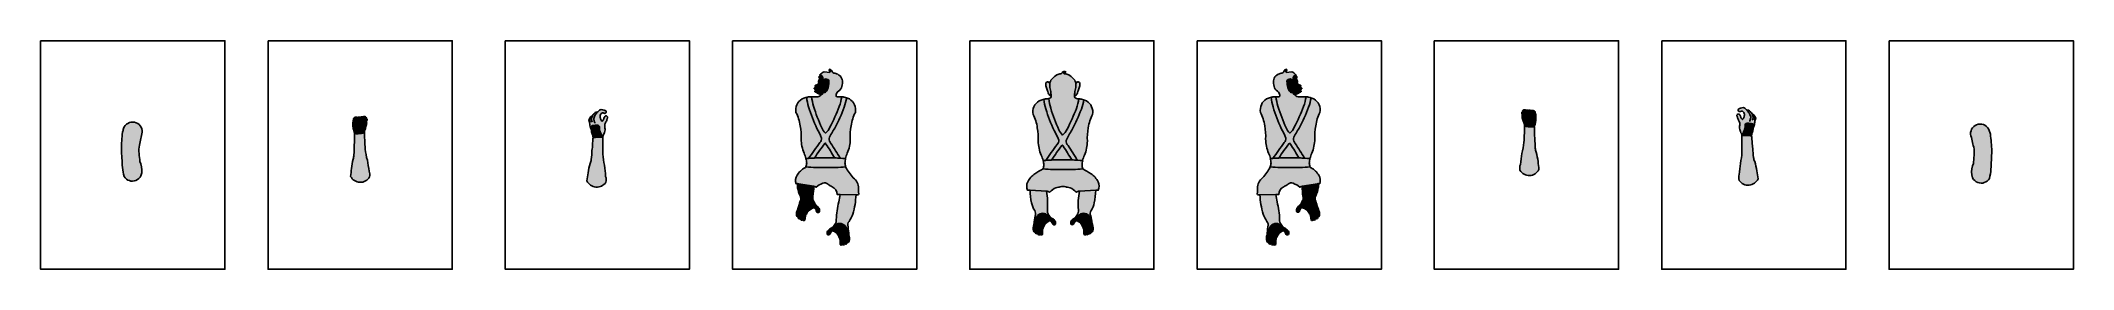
# Model space of a CAD drawing. Header units: millimetres. Extents: x -457882 to 150585, y -113677 to -45343.
import ezdxf

# ---------------------------------------------------------------- set-up
doc = ezdxf.new("R2010")
doc.units = ezdxf.units.MM
for name, color, linetype, plot in [('LINEAS', 250, 'Continuous', False), ('noImprimir', 255, 'Continuous', False), ('SOMBRAS', 255, 'Continuous', False)]:
    doc.layers.add(name, color=color, linetype=linetype, plot=plot)
pattern_1 = [(0, (-87389.128, -86394.4445), (0, 6.985), [5.08, -1.905]), (90, (-87389.128, -86394.4445), (-6.985, 4e-16), [5.08, -1.905])]
pattern_2 = [(0, (-148145.107, -184628.717), (0, 6.985), [5.08, -1.905]), (90, (-148145.107, -184628.717), (-6.985, 4e-16), [5.08, -1.905])]
pattern_3 = [(0, (33714.184, -59161.183), (0, 6.985), [5.08, -1.905]), (90, (33714.184, -59161.183), (-6.985, 4e-16), [5.08, -1.905])]
pattern_4 = [(0, (-39812.8334, -59161.183), (0, 6.985), [5.08, -1.905]), (90, (-39812.8334, -59161.183), (-6.985, 4e-16), [5.08, -1.905])]
pattern_5 = [(0, (0, 0), (0, 6.985), [5.08, -1.905]), (90, (0, 0), (-6.985, 4e-16), [5.08, -1.905])]
pattern_6 = [(0, (-245382.854, -184628.717), (0, 6.985), [5.08, -1.905]), (90, (-245382.854, -184628.717), (-6.985, 4e-16), [5.08, -1.905])]
pattern_7 = [(336.800377, (-211234.2166, -149794.374), (2.751642, 6.42017844), [5.08, -1.905]), (66.800377, (-211234.2166, -149794.374), (-6.42017844, 2.751642), [5.08, -1.905])]
pattern_8 = [(339.5691774, (-278315.2895, -171012.491), (2.43829734, 6.54560395), [5.08, -1.905]), (69.5691774, (-278315.2895, -171012.491), (-6.54560395, 2.43829734), [5.08, -1.905])]
pattern_9 = [(21.2082177, (202370.6214, -54721.415), (-2.52688162, 6.5119194), [5.08, -1.905]), (111.2082177, (202370.6214, -54721.415), (-6.5119194, -2.52688162), [5.08, -1.905])]
pattern_10 = [(23.6802174, (189865.4834, -55046.952), (-2.80539673, 6.39687222), [5.08, -1.905]), (113.6802174, (189865.4834, -55046.952), (-6.39687222, -2.80539673), [5.08, -1.905])]
pattern_11 = [(336.8003768, (0, 0), (2.75164202, 6.42017844), [5.08, -1.905]), (66.8003768, (0, 0), (-6.42017844, 2.75164202), [5.08, -1.905])]

msp = doc.modelspace()

# ---------------------------------------------------------------- hatches: boundary and pattern name
at = {"layer": 'SOMBRAS', "true_color": 0x292a38}
h = msp.add_hatch(dxfattribs=at)
h.set_pattern_fill('ANGLE', color=250, angle=21.208218)
h.set_pattern_definition([(21.2082177, (18400.48, 0), (-2.52688162, 6.5119194), [5.08, -1.905]), (111.2082177, (18400.48, 0), (-6.5119194, -2.52688162), [5.08, -1.905])])
h.paths.add_polyline_path([(-213997, -66761, 0.3223682), (-215809, -62749, 0.1051615), (-218209, -62110, 0.0603567), (-219013, -62110, -0.0693205), (-219642, -62010, -0.0350412), (-219762, -61957, -0.2207532), (-219410, -60696, 0.1570223), (-218177, -59405, 0.1007924), (-217893, -57721, 0.1843328), (-218323, -56171, 0.1336993), (-219641, -55224, 0.0372833), (-220687, -54940, -0.1405802), (-220994, -54501, 0.2982357), (-221827, -53882, -0.0907338), (-221521, -54080, -0.2649519), (-221382, -54471, -0.1060976), (-221531, -54297, 0.4080331), (-221922, -54220, -0.2576437), (-221670, -54371, -0.2536034), (-221687, -54799, -0.000013), (-221689, -54799), (-223346, -54689, 0.115328), (-223948, -54974, 0.0082779), (-224398, -55344, 0.1236346), (-224594, -55638, -0.2289619), (-224037, -55859, -0.1557532), (-223781, -56411), (-223554, -58211, -0.0139283), (-223502, -57476, -0.1718324), (-223443, -57087, -0.043151), (-223297, -56906, -0.1331819), (-222973, -56766, -0.1158627), (-222257, -56901, -0.1366958), (-221963, -57202, -0.1608118), (-221905, -57489, -0.0243167), (-222021, -58534, -0.0013626), (-222086, -58938, -0.0174461), (-222274, -59623, -0.0692874), (-222726, -60521, -0.0424083), (-222925, -60720, -0.2615406), (-223393, -60864, -0.3973692), (-223613, -60754, -0.0114632), (-223658, -60686), (-223974, -61383, -0.0200844), (-224331, -61356), (-224368, -61516, -0.2031393), (-224904, -62010, -0.0693205), (-225533, -62110, 0.0017808), (-227573, -62110, 0.1051615), (-229973, -62749, 0.3223682), (-231785, -66761, -0.0787665), (-230521, -70779, -0.061863), (-230249, -74762, 0.0938334), (-229363, -78968, -0.0522731), (-228800, -80592, -0.0319628), (-222891, -80402, -0.0319628), (-216983, -80592, -0.0522731), (-216420, -78968, 0.0938334), (-215534, -74762, -0.061863), (-215261, -70779, -0.0787665)])
h = msp.add_hatch(dxfattribs=at)
h.set_pattern_fill('ANGLE', color=250)
h.set_pattern_definition(pattern_5)
h.paths.add_polyline_path([(-143013, -67359, 0.3223682), (-144825, -63347, 0.1051615), (-147225, -62709, -0.0693205), (-147853, -62608, -0.2031393), (-148390, -62115, -0.0160803), (-148340, -60852, -0.053147), (-148054, -59375, 0.0545764), (-148054, -57841, 0.1239777), (-148817, -56603, 0.057497), (-150081, -55575, 0.1159452), (-151346, -55218, 0.0099336), (-151543, -55206, -0.1322594), (-151402, -55021, -0.2875351), (-151054, -55005, 0.4103371), (-151411, -54865, -0.0591513), (-151726, -54977, -0.256772), (-151406, -54658, -0.0907338), (-151044, -54616, 0.3886537), (-152056, -54904, -0.0532154), (-152363, -55211, 0.0052778), (-152467, -55218, 0.1159452), (-153732, -55575, 0.057497), (-154996, -56603, 0.1239777), (-155760, -57841, 0.0545764), (-155760, -59375, -0.053147), (-155474, -60852, -0.0160803), (-155423, -62115, -0.2031393), (-155960, -62608, -0.0693205), (-156589, -62709, 0.1051615), (-158989, -63347, 0.3223682), (-160801, -67359, -0.0787665), (-159537, -71377, -0.061863), (-159264, -75361, 0.0938334), (-158378, -79566, -0.0522731), (-157815, -81190, -0.0321333), (-151875, -80997, -0.0317998), (-145997, -81185, -0.0520882), (-145435, -79566, 0.0938334), (-144549, -75361, -0.061863), (-144277, -71377, -0.0787665)])
h = msp.add_hatch(dxfattribs=at)
h.set_pattern_fill('ANGLE', color=250, angle=21.208218)
h.set_pattern_definition([(21.2082177, (0, 0), (-2.52688162, 6.5119194), [5.08, -1.905]), (111.2082177, (0, 0), (-6.5119194, -2.52688162), [5.08, -1.905])])
h.paths.add_polyline_path([(-82354, -61516), (-82391, -61356, -0.0200844), (-82747, -61383), (-83064, -60686, -0.0114632), (-83108, -60754, -0.3973692), (-83328, -60864, -0.2615406), (-83797, -60720, -0.0424083), (-83996, -60521, -0.0692874), (-84447, -59623, -0.0174461), (-84635, -58938, -0.0013626), (-84701, -58534, -0.0243167), (-84816, -57489, -0.1608118), (-84758, -57202, -0.1366958), (-84465, -56901, -0.1158627), (-83749, -56766, -0.1331819), (-83424, -56906, -0.043151), (-83279, -57087, -0.1558398), (-83213, -57440), (-82941, -56411, -0.1557532), (-82685, -55859, -0.2289619), (-82128, -55638, 0.1236346), (-82324, -55344, 0.0082779), (-82773, -54974, 0.115328), (-83376, -54689), (-85033, -54799, -0.000013), (-85034, -54799, -0.1793127), (-85091, -54492, -0.3738073), (-84799, -54220, 0.4080331), (-85191, -54297, -0.1060976), (-85339, -54471, -0.2649519), (-85201, -54080, -0.0907338), (-84894, -53882, 0.2982357), (-85727, -54501, -0.1405802), (-86034, -54940, 0.0372833), (-87080, -55224, 0.1336993), (-88399, -56171, 0.1843328), (-88829, -57721, 0.1007924), (-88544, -59405, 0.1570223), (-87311, -60696, -0.2229599), (-86962, -61970, -0.0287854), (-87216, -62047, 0.0379263), (-87080, -62010, -0.0693205), (-87708, -62110, 0.0603567), (-88512, -62110, 0.1051615), (-90912, -62749, 0.3223682), (-92724, -66761, -0.0787665), (-91460, -70779, -0.061863), (-91188, -74762, 0.0938334), (-90302, -78968, -0.0520882), (-89740, -80586, -0.0317998), (-83862, -80399, -0.0321333), (-77922, -80592, -0.0522731), (-77359, -78968, 0.0938334), (-76473, -74762, -0.061863), (-76200, -70779, -0.0787665), (-74936, -66761, 0.3223682), (-76748, -62749, 0.1051615), (-79148, -62110, 0.0016847), (-81078, -62110, -0.0658971), (-81681, -62047, -0.2429373)])
at = {"layer": 'SOMBRAS', "true_color": 0xedcc9c}
h = msp.add_hatch(dxfattribs=at)
h.set_pattern_fill('ANGLE', color=31)
h.set_pattern_definition([(0, (-38248.905, 0), (0, 6.985), [5.08, -1.905]), (90, (-38248.905, 0), (-6.985, 4e-16), [5.08, -1.905])])
h.paths.add_polyline_path([(-226091, -60403, -0.1833688), (-226197, -60498, 0.1576277), (-225589, -60762, 0.1306015), (-225008, -61208), (-224929, -59970, 0.1127631), (-225115, -59477), (-225750, -58879), (-225976, -59036, -0.1080087), (-226208, -59409, -0.0144354), (-226358, -59570, 0.0815852), (-226046, -59991, -0.4359866), (-226012, -60303, -0.0523019)])
at = {"layer": 'SOMBRAS', "true_color": 0x636466}
h = msp.add_hatch(dxfattribs=at)
h.set_pattern_fill('ANGLE', color=251)
h.set_pattern_definition(pattern_6)
h.paths.add_polyline_path([(-225750, -58879), (-225576, -58505, -0.1067141), (-225929, -58664, 0.1041713), (-226014, -58706, 0.1981513), (-226031, -58739, 0.1141793), (-226021, -58797, -0.1850298), (-225982, -59039)])
at = {"layer": 'SOMBRAS', "true_color": 0xf2d0bf}
h = msp.add_hatch(dxfattribs=at)
h.set_pattern_fill('ANGLE', color=254)
h.set_pattern_definition(pattern_6)
h.paths.add_polyline_path([(-225750, -58879), (-225576, -58505, 0.1255847), (-225022, -58193, 0.1538158), (-224990, -57969), (-224729, -57735), (-224962, -57249, -0.0307857), (-224770, -56768, 0.0988119), (-224831, -56314, -0.4266905), (-224867, -56074, 0.0386965), (-224783, -55999, 0.1204598), (-224591, -55638, -0.2278129), (-224037, -55859, -0.1557532), (-223781, -56411), (-223554, -58211, -0.0729836), (-223614, -58691, -0.0326958), (-223850, -59225, 0.0511605), (-223918, -59523, 0.1539301), (-223886, -60116, 0.0875526), (-223658, -60686), (-223974, -61383, -0.0200844), (-224331, -61356, -0.0246868), (-224765, -61285, -0.0447823), (-225008, -61208), (-224929, -59970, 0.1127631), (-225115, -59477)])
at = {"layer": 'SOMBRAS', "true_color": 0x4a5643}
h = msp.add_hatch(dxfattribs=at)
h.set_pattern_fill('ANGLE', color=251)
h.set_pattern_definition(pattern_6)
h.paths.add_polyline_path([(-224963, -57246, 0.0971391), (-225041, -57618, 0.0586994), (-224990, -57969), (-224729, -57735)])
at = {"layer": 'SOMBRAS', "true_color": 0x636466}
h = msp.add_hatch(dxfattribs=at)
h.set_pattern_fill('ANGLE', color=251)
h.set_pattern_definition(pattern_6)
h.paths.add_polyline_path([(-223850, -59225, 0.0326958), (-223614, -58691, 0.0729836), (-223554, -58211, -0.0139283), (-223502, -57476, -0.1718324), (-223443, -57087, -0.043151), (-223297, -56906, -0.1331819), (-222973, -56766, -0.1158627), (-222257, -56901, -0.1501868), (-221944, -57239, -0.1075835), (-221902, -57433, -0.025402), (-222019, -58525, -0.001393), (-222086, -58938, -0.0174461), (-222274, -59623, -0.0692874), (-222726, -60521, -0.0424083), (-222925, -60720, -0.2615406), (-223393, -60864, -0.3973692), (-223613, -60754, -0.0991153), (-223886, -60116, -0.1539301), (-223918, -59523, -0.0511605)])
h = msp.add_hatch(dxfattribs=at)
h.set_pattern_fill('ANGLE', color=251)
h.set_pattern_definition([(0, (-144921.789, -24039.421), (0, 6.985), [5.08, -1.905]), (90, (-144921.789, -24039.421), (-6.985, 4e-16), [5.08, -1.905])])
h.paths.add_polyline_path([(-155789, -58188, 0.2663283), (-156039, -57775, 0.0882136), (-156374, -57646, 0.1764774), (-156730, -57711, 0.1744313), (-156991, -58076, 0.137621), (-156971, -58847, 0.0352671), (-156797, -59387, -0.0174435), (-156564, -60056, 0.0214337), (-156424, -60556, 0.0218015), (-156154, -61274, -0.0176888), (-155890, -61599, 0.5309416), (-155436, -61545, 0.0088322), (-155474, -60852, 0.053147), (-155760, -59375, -0.0421889)])
h.paths.add_polyline_path([(-146843, -58847, 0.137621), (-146822, -58076, 0.1744313), (-147084, -57711, 0.1764774), (-147439, -57646, 0.0882136), (-147774, -57775, 0.2663283), (-148024, -58188, -0.0421889), (-148054, -59375, 0.053147), (-148340, -60852, 0.0088322), (-148377, -61545, 0.5309416), (-147924, -61599, -0.0176888), (-147660, -61274, 0.0218015), (-147390, -60556, 0.0214337), (-147250, -60056, -0.0174435), (-147017, -59387, 0.0352671)])
h = msp.add_hatch(dxfattribs=at)
h.set_pattern_fill('ANGLE', color=251)
h.set_pattern_definition(pattern_2)
h.paths.add_polyline_path([(-82871, -59225, -0.0326958), (-83107, -58691, -0.0729836), (-83168, -58211, 0.0139283), (-83219, -57476, 0.1718324), (-83279, -57087, 0.043151), (-83424, -56906, 0.1331819), (-83749, -56766, 0.1158627), (-84465, -56901, 0.1501868), (-84777, -57239, 0.1075835), (-84820, -57433, 0.025402), (-84702, -58525, 0.001393), (-84635, -58938, 0.0174461), (-84447, -59623, 0.0692874), (-83996, -60521, 0.0424083), (-83797, -60720, 0.2615406), (-83328, -60864, 0.3973692), (-83108, -60754, 0.0991153), (-82836, -60116, 0.1539301), (-82803, -59523, 0.0511605)])
at = {"layer": 'SOMBRAS', "true_color": 0xf2d0bf}
h = msp.add_hatch(dxfattribs=at)
h.set_pattern_fill('ANGLE', color=254)
h.set_pattern_definition(pattern_2)
h.paths.add_polyline_path([(-80972, -58879), (-81146, -58505, -0.1255847), (-81699, -58193, -0.1538158), (-81731, -57969), (-81992, -57735), (-81760, -57249, 0.0307857), (-81952, -56768, -0.0988119), (-81891, -56314, 0.4266905), (-81854, -56074, -0.0386965), (-81938, -55999, -0.1204598), (-82131, -55638, 0.2278129), (-82685, -55859, 0.1557532), (-82941, -56411), (-83168, -58211, 0.0729836), (-83107, -58691, 0.0326958), (-82871, -59225, -0.0511605), (-82803, -59523, -0.1539301), (-82836, -60116, -0.0875526), (-83064, -60686), (-82747, -61383, 0.0200844), (-82391, -61356, 0.0246868), (-81957, -61285, 0.0447823), (-81714, -61208), (-81792, -59970, -0.1127631), (-81606, -59477)])
at = {"layer": 'SOMBRAS', "true_color": 0x4a5643}
h = msp.add_hatch(dxfattribs=at)
h.set_pattern_fill('ANGLE', color=251)
h.set_pattern_definition(pattern_2)
h.paths.add_polyline_path([(-81992, -57735), (-81731, -57969, 0.0586994), (-81680, -57618, 0.0971391), (-81758, -57246)])
at = {"layer": 'SOMBRAS', "true_color": 0xedcc9c}
h = msp.add_hatch(dxfattribs=at)
h.set_pattern_fill('ANGLE', color=31)
h.set_pattern_definition([(0, (35278.1124, 0), (0, 6.985), [5.08, -1.905]), (90, (35278.1124, 0), (-6.985, 4e-16), [5.08, -1.905])])
h.paths.add_polyline_path([(-80361, -59573, -0.0238232), (-80604, -59302, -0.063535), (-80731, -59074, -0.0265815), (-80740, -59039), (-80972, -58879), (-81606, -59477, 0.1127631), (-81792, -59970), (-81714, -61208, 0.0715671), (-81365, -61000, 0.0005467), (-80842, -60692, 0.0445297), (-80670, -60606, 0.0760917), (-80560, -60553, 0.2840696), (-80535, -60494, -0.168329), (-80631, -60403, -0.0941787), (-80756, -60213, -0.2999313), (-80676, -59991, 0.0523787), (-80459, -59732, 0.0740844), (-80351, -59626, 0.2636331)])
at = {"layer": 'SOMBRAS', "true_color": 0x636466}
h = msp.add_hatch(dxfattribs=at)
h.set_pattern_fill('ANGLE', color=251)
h.set_pattern_definition(pattern_2)
h.paths.add_polyline_path([(-80972, -58879), (-80740, -59039, -0.1850298), (-80700, -58797, 0.1048905), (-80690, -58744, 0.2239463), (-80708, -58706, 0.1041713), (-80793, -58664, -0.1067141), (-81146, -58505)])
at = {"layer": 'SOMBRAS', "true_color": 0xf4e0c3}
h = msp.add_hatch(dxfattribs=at)
h.set_pattern_fill('ANGLE', color=254, angle=-23.199623)
h.set_pattern_definition(pattern_7)
h.paths.add_polyline_path([(-290608, -70948, 0.0162846), (-290560, -72114, -0.0028296), (-290188, -72957, 0.1696226), (-289584, -73974, -0.0583689), (-289353, -73396, 0.008424), (-289109, -72767, 0.1037309), (-288932, -72023, 0.0214364), (-288953, -71458, -0.0639694), (-289024, -70828, -0.0703221), (-288955, -70257, -0.0436897), (-288796, -69854, 0.0076147), (-288540, -69385, 0.0946747), (-288369, -68958, -0.0023091), (-288335, -68753, -0.0905524), (-288281, -68590, 0.0041783), (-288161, -68352, 0.1961738), (-288168, -68158, 0.023169), (-288310, -67965, 0.1566434), (-288622, -67809, 0.1322777), (-288849, -67838, 0.0833059), (-288969, -67949, 0.0430556), (-289296, -68558, 0.0424328), (-289323, -68661, -0.062052), (-289389, -68879, -0.041717), (-289588, -69181, 0.0076932), (-289729, -69375, -0.5364336), (-289933, -69382, -0.0568674), (-290017, -69250, 0.0073205), (-290162, -69034, -0.0277966), (-290303, -68665, 0.0346833), (-290383, -68339, -0.1162974), (-290418, -67919, -0.0803727), (-290245, -67351, -0.15762), (-289889, -66979, -0.2146776), (-289469, -66978, 0.0691183), (-289008, -67064, 0.052426), (-288855, -67053, 0.2904389), (-288585, -66773, 0.1086894), (-288613, -66403, 0.1885632), (-288740, -66265, 0.0069086), (-289249, -66071, 0.07217), (-290132, -65926, 0.173042), (-290924, -66414, -0.2008729), (-291311, -66659, 0.2871932), (-292339, -67342, 0.262047), (-292713, -67815, 0.3206659), (-293075, -68050, 0.4059363), (-293392, -68299, 0.1240446), (-293795, -69136, 0.1708348), (-293559, -69866, 0.0458484), (-293451, -70632, 0.0285844), (-293295, -71327, -0.2523306), (-292730, -70740, -0.03848), (-292128, -70647, -0.0388374), (-291427, -70576, -0.3233707)])
at = {"layer": 'SOMBRAS'}
h = msp.add_hatch(dxfattribs=at)
h.set_pattern_fill('ANGLE', color=5)
h.set_pattern_definition(pattern_5)
h.paths.add_polyline_path([(-220150, -71453, 0.0316706), (-217344, -65178, 0.0480306), (-216608, -62414, 0.063084), (-218079, -62118, -0.0494361), (-218835, -64963, -0.0315204), (-221629, -71208, -0.1180149), (-222947, -72955, -0.1393921), (-224069, -71339, -0.0315204), (-226515, -64950, -0.0487405), (-227109, -62109, 0.0004051), (-227573, -62110, 0.0426488), (-228580, -62248, 0.0497285), (-227987, -65149, 0.0316706), (-225530, -71569, -0.0406888), (-224104, -74460, -0.2405017), (-224615, -75751, 0.0117426), (-228003, -80522, -0.0095379), (-226241, -80415, -0.0196094), (-223176, -76061, -0.3319873), (-223002, -75995, -0.1053682), (-222799, -76269, -0.0167372), (-220210, -80391, -0.0088428), (-218574, -80461, 0.0179311), (-221337, -76039, -0.2062568), (-221897, -74576, -0.0446379)])
h = msp.add_hatch(dxfattribs=at)
h.set_pattern_fill('ANGLE', color=5)
h.set_pattern_definition(pattern_5)
h.paths.add_polyline_path([(-149166, -72051, 0.0316706), (-146360, -65776, 0.0480306), (-145624, -63012, 0.063084), (-147094, -62717, -0.0494361), (-147850, -65562, -0.0315204), (-150645, -71806, -0.1180149), (-151963, -73553, -0.1393921), (-153084, -71937, -0.0315204), (-155531, -65548, -0.0496575), (-156131, -62653, -0.0501343), (-156589, -62709, 0.0426488), (-157596, -62846, 0.0497285), (-157002, -65747, 0.0316706), (-154546, -72167, -0.0406888), (-153120, -75058, -0.2405017), (-153631, -76349, 0.0117426), (-157019, -81120, -0.0095379), (-155256, -81013, -0.0196094), (-152191, -76659, -0.3319873), (-152017, -76593, -0.1053682), (-151814, -76867, -0.0167372), (-149225, -80989, -0.0088428), (-147590, -81060, 0.0179311), (-150353, -76638, -0.2062568), (-150912, -75174, -0.0446379)])
h = msp.add_hatch(dxfattribs=at)
h.set_pattern_fill('ANGLE', color=5)
h.set_pattern_definition(pattern_5)
h.paths.add_polyline_path([(-81152, -71453, 0.0316706), (-78346, -65178, 0.0483654), (-77607, -62394, 0.063065), (-79080, -62114, -0.0495071), (-79837, -64963, -0.0315204), (-82631, -71208, -0.1180149), (-83949, -72955, -0.1393921), (-85071, -71339, -0.0315204), (-87517, -64950, -0.0491288), (-88114, -62086, 0.0299091), (-88512, -62110, 0.0452899), (-89581, -62262, 0.0494902), (-88988, -65149, 0.0316706), (-86532, -71569, -0.0406888), (-85106, -74460, -0.2405017), (-85617, -75751, 0.0117426), (-89005, -80522, -0.0095379), (-87243, -80415, -0.0196094), (-84178, -76061, -0.3319873), (-84004, -75995, -0.1053682), (-83801, -76269, -0.0167372), (-81212, -80391, -0.0088428), (-79576, -80461, 0.0179311), (-82339, -76039, -0.2062568), (-82899, -74576, -0.0446379)])
at = {"layer": 'SOMBRAS', "true_color": 0xf4e0c3}
h = msp.add_hatch(dxfattribs=at)
h.set_pattern_fill('ANGLE', color=254, angle=21.208218)
h.set_pattern_definition([(21.2082177, (189160.412, -59847.497), (-2.52688162, 6.5119194), [5.08, -1.905]), (111.2082177, (189160.412, -59847.497), (-6.5119194, -2.52688162), [5.08, -1.905])])
h.paths.add_polyline_path([(-14370, -68382, -0.0241075), (-14423, -67859, 0.1586549), (-14382, -67343, -0.0966106), (-14552, -67049, -0.3955607), (-14351, -66600, -0.2090925), (-14109, -66094, -0.2093926), (-13725, -65992, -0.0503816), (-13357, -66088, -0.1075723), (-13015, -66075, -0.1318174), (-12658, -66167, -0.0834333), (-12109, -66135, -0.0980647), (-11667, -66246, -0.0729574), (-11051, -66191, -0.2162471), (-10574, -66458, -0.1385878), (-10515, -66947, -0.0626311), (-10268, -68149, -0.0379536), (-10376, -69496, -0.0517764), (-10772, -71004, -0.0454698), (-11249, -71098, 0.2005109), (-11207, -70670, 0.15077), (-11138, -69803, 0.1852209), (-11479, -69030, 0.1149164), (-12103, -68431, 0.1913417), (-13108, -68259, 0.2666114), (-13335, -68614, 0.1126321), (-13694, -69332, -0.0153419), (-13845, -70103, -0.0449798), (-14012, -69585, 0.0144999), (-14173, -68947, 0.0540979)])
h = msp.add_hatch(dxfattribs=at)
h.set_pattern_fill('ANGLE', color=254, angle=23.680217)
h.set_pattern_definition([(23.6802174, (176888.661, -60738.035), (-2.80539673, 6.39687222), [5.08, -1.905]), (113.6802174, (176888.661, -60738.035), (-6.39687222, -2.80539673), [5.08, -1.905])])
h.paths.add_polyline_path([(52323, -70376, -0.0162846), (52285, -71543, 0.0028296), (51919, -72389, -0.1696226), (51324, -73411, 0.0583689), (51089, -72835, -0.008424), (50839, -72208, -0.1037309), (50656, -71466, -0.0214364), (50672, -70901, 0.0639694), (50738, -70270, 0.0703221), (50664, -69700, 0.0436897), (50501, -69298, -0.0076147), (50242, -68831, -0.0946747), (50067, -68405, 0.0023091), (50031, -68201, 0.0905524), (49976, -68039, -0.0041783), (49854, -67801, -0.1961738), (49860, -67607, -0.023169), (50000, -67414, -0.1566434), (50310, -67255, -0.1322777), (50538, -67282, -0.0833059), (50658, -67391, -0.0430556), (50990, -67998, -0.0424328), (51019, -68101, 0.062052), (51086, -68318, 0.041717), (51287, -68618, -0.0076932), (51430, -68811, 0.5364336), (51634, -68817, 0.0568674), (51718, -68684, -0.0073205), (51860, -68467, 0.0277966), (51999, -68096, -0.0346833), (52076, -67770, 0.1162974), (52107, -67349, 0.0803727), (51930, -66783, 0.15762), (51571, -66413, 0.2146776), (51151, -66416, -0.0691183), (50690, -66506, -0.052426), (50537, -66497, -0.2904389), (50265, -66219, -0.1086894), (50290, -65849, -0.1885632), (50415, -65710, -0.0069086), (50922, -65511, -0.07217), (51805, -65359, -0.173042), (52601, -65840, 0.2008729), (52989, -66082, -0.2871932), (54023, -66757, -0.262047), (54401, -67226, -0.3206659), (54765, -67458, -0.4059363), (55084, -67704, -0.1240446), (55494, -68538, -0.1708348), (55265, -69270, -0.0458484), (55162, -70037, -0.0285844), (55012, -70733, 0.2523306), (54443, -70151, 0.03848), (53840, -70063, 0.0388374), (53138, -69998, 0.3233707)])
at = {"layer": 'SOMBRAS', "true_color": 0x292a38}
h = msp.add_hatch(dxfattribs=at)
h.set_pattern_fill('ANGLE', color=250, angle=-31.049994)
h.set_pattern_definition([(328.950006, (-380815.226, -136002.691), (3.6027639, 5.98417223), [5.08, -1.905]), (58.950006, (-380815.226, -136002.691), (-5.98417223, 3.6027639), [5.08, -1.905])])
h.paths.add_polyline_path([(-427464, -72680, 0.8737881), (-433061, -71613, -0.0068088), (-433377, -72702, 0.01901), (-433723, -77768, 0.0011597), (-433391, -83205, 0.0414972), (-432883, -85963, 0.3646656), (-429354, -87109, 0.1699294), (-427862, -85725, 0.1721894), (-427915, -82138, 0.1277456), (-428151, -81519, -0.0010641), (-428424, -79045, -0.0812566), (-428335, -76554, 0.0089644)])
h = msp.add_hatch(dxfattribs=at)
h.set_pattern_fill('ANGLE', color=250, angle=-20.430823)
h.set_pattern_definition(pattern_8)
h.paths.add_polyline_path([(-360082, -81035, -0.0388567), (-360738, -77729, -0.0092464), (-360884, -74939, -0.0157656), (-360972, -72797, -0.1184151), (-361892, -73054, 0.0058226), (-362926, -73136, -0.0916217), (-363895, -73050, 0.0194415), (-363945, -74124, 0.0256605), (-363949, -74983, -0.0522324), (-364046, -76769, -0.0278197), (-364104, -79492, -0.0622451), (-364380, -80751, 0.0357734), (-364866, -83540, -0.0018351), (-365104, -85896, 0.5959319), (-359410, -86070, 0.1362033), (-359562, -84325, 0.0040404)])
at = {"layer": 'SOMBRAS', "true_color": 0xf4e0c3}
h = msp.add_hatch(dxfattribs=at)
h.set_pattern_fill('ANGLE', color=254, angle=-20.430823)
h.set_pattern_definition(pattern_8)
h.paths.add_polyline_path([(-361596, -70274, -0.2666114), (-361365, -70625, -0.1126321), (-360996, -71338, 0.0153419), (-360835, -72108, 0.0449798), (-360675, -71588, -0.0144999), (-360522, -70947, -0.0540979), (-360333, -70380, 0.0241075), (-360287, -69856, -0.1586549), (-360335, -69340, 0.0966106), (-360169, -69044, 0.3955607), (-360376, -68598, 0.2090925), (-360625, -68095, 0.2093926), (-361010, -67998, 0.0503816), (-361377, -68099, 0.1075723), (-361719, -68091, 0.1318174), (-362075, -68188, 0.0834333), (-362624, -68163, 0.0980647), (-363065, -68280, 0.0729574), (-363682, -68233, 0.2162471), (-364155, -68508, 0.1385878), (-364207, -68997, 0.0626311), (-364437, -70203, 0.0379536), (-364312, -71548, 0.0517764), (-363895, -73050, 0.0454698), (-363417, -73137, -0.2005109), (-363464, -72710, -0.15077), (-363545, -71844, -0.1852209), (-363215, -71067, -0.1149164), (-362599, -70459, -0.1913417)])
at = {"layer": 'SOMBRAS', "true_color": 0x636466}
h = msp.add_hatch(dxfattribs=at)
h.set_pattern_fill('ANGLE', color=251, angle=-20.430823)
h.set_pattern_definition(pattern_8)
h.paths.add_polyline_path([(-361892, -73054, 0.1157184), (-360991, -72807, -0.0790342), (-360835, -72108, -0.0153419), (-360996, -71338, 0.1126321), (-361365, -70625, 0.2666114), (-361596, -70274, 0.1913417), (-362599, -70459, 0.1149164), (-363215, -71067, 0.1852209), (-363545, -71844, 0.15077), (-363464, -72710, 0.2005109), (-363417, -73137, 0.0443421), (-362943, -73138, -0.0059197)])
h = msp.add_hatch(dxfattribs=at)
h.set_pattern_fill('ANGLE', color=251, angle=-23.199623)
h.set_pattern_definition(pattern_7)
h.paths.add_polyline_path([(-290608, -70948, 0.3233707), (-291427, -70576, 0.0388374), (-292128, -70647, 0.03848), (-292730, -70740, 0.2523306), (-293295, -71327, -0.0892556), (-292990, -72286, 0.0686791), (-292713, -73464, -0.0819391), (-292514, -74420, -0.103119), (-289602, -74300, -0.0888054), (-289583, -73974, -0.1697019), (-290188, -72957, 0.0028296), (-290560, -72114, -0.0162846)])
at = {"layer": 'SOMBRAS', "true_color": 0x292a38}
h = msp.add_hatch(dxfattribs=at)
h.set_pattern_fill('ANGLE', color=250, angle=21.208218)
h.set_pattern_definition(pattern_9)
h.paths.add_polyline_path([(-14951, -82337, 0.1362033), (-15080, -84083, 0.5959319), (-9389, -83832, -0.0018351), (-9658, -81479, 0.0357734), (-10182, -78698, -0.0622451), (-10475, -77443, -0.0278197), (-10570, -74721, -0.0522324), (-10691, -72936, 0.0256605), (-10707, -72077, 0.0194415), (-10772, -71004, -0.0454698), (-11249, -71098, -0.0459604), (-11740, -71103, 0.0058226), (-12775, -71036, -0.1184151), (-13698, -70791, -0.0157656), (-13757, -72934, -0.0092464), (-13865, -75725, -0.0388567), (-14476, -79040, 0.0040404)])
at = {"layer": 'SOMBRAS', "true_color": 0x636466}
h = msp.add_hatch(dxfattribs=at)
h.set_pattern_fill('ANGLE', color=251, angle=21.208218)
h.set_pattern_definition(pattern_9)
h.paths.add_polyline_path([(-11723, -71105, 0.0443421), (-11249, -71098, 0.2005109), (-11207, -70670, 0.15077), (-11138, -69803, 0.1852209), (-11479, -69030, 0.129893), (-12202, -68376, 0.1702823), (-13108, -68259, 0.2666114), (-13335, -68614, 0.1126321), (-13694, -69332, -0.0153419), (-13845, -70103, -0.0790342), (-13679, -70801, 0.1010528), (-12893, -71029, -0.0065858)])
h = msp.add_hatch(dxfattribs=at)
h.set_pattern_fill('ANGLE', color=251, angle=23.680217)
h.set_pattern_definition(pattern_10)
h.paths.add_polyline_path([(52285, -71543, 0.0028296), (51919, -72389, -0.1697019), (51323, -73412, -0.0888054), (51345, -73737, -0.103119), (54258, -73833, -0.0819391), (54448, -72875, 0.0617556), (54704, -71816, -0.1000902), (55012, -70733, 0.2523306), (54443, -70151, 0.03848), (53840, -70063, 0.0388374), (53138, -69998, 0.3233707), (52323, -70376, -0.0162846)])
at = {"layer": 'SOMBRAS', "true_color": 0x292a38}
h = msp.add_hatch(dxfattribs=at)
h.set_pattern_fill('ANGLE', color=250, angle=31.973814)
h.set_pattern_definition([(31.973814, (235110.441, -36960.895), (-3.69877842, 5.925307), [5.08, -1.905]), (121.973814, (235110.441, -36960.895), (-5.925307, -3.69877842), [5.08, -1.905])])
h.paths.add_polyline_path([(120769, -77191, -0.0812566), (120898, -79680, -0.0010641), (120665, -82158, 0.1277456), (120439, -82781, 0.1721894), (120444, -86368, 0.1699294), (121958, -87728, 0.3646656), (125468, -86526, 0.0414972), (125931, -83760, 0.0011597), (126176, -78318, 0.01901), (125748, -73258, -0.0068088), (125415, -72175, 0.8737881), (119836, -73331, 0.0089644)])
h = msp.add_hatch(dxfattribs=at)
h.set_pattern_fill('ANGLE', color=250, angle=-23.199623)
h.set_pattern_definition(pattern_7)
h.paths.add_polyline_path([(-289608, -79249, -0.0092464), (-289619, -76455, -0.015845), (-289602, -74300, 0.1038905), (-292535, -74426, 0.0193803), (-292637, -75493, 0.0256605), (-292683, -76351, -0.0522324), (-292865, -78130, -0.0278197), (-293055, -80847, -0.0622451), (-293392, -82091, 0.0357734), (-294012, -84853, -0.0018351), (-294363, -87195, 0.5959319), (-288684, -87644, 0.1362033), (-288752, -85894, 0.0040404), (-289112, -82582, -0.0388567)])
h = msp.add_hatch(dxfattribs=at)
h.set_pattern_fill('ANGLE', color=250, angle=23.680217)
h.set_pattern_definition(pattern_10)
h.paths.add_polyline_path([(51392, -78685, -0.0388567), (50924, -82023, 0.0040404), (50592, -85338, 0.1362033), (50539, -87088, 0.5959319), (56214, -86591, -0.0018351), (55843, -84253, 0.0357734), (55200, -81496, -0.0622451), (54853, -80255, -0.0278197), (54640, -77540, -0.0522324), (54443, -75762, 0.0256605), (54390, -74905, 0.0193803), (54279, -73838, 0.1038905), (51345, -73737, -0.015845), (51380, -75892, -0.0092464)])
at = {"layer": 'SOMBRAS'}
h = msp.add_hatch(dxfattribs=at)
h.set_pattern_fill('ANGLE', color=5)
h.set_pattern_definition(pattern_4)
h.paths.add_polyline_path([(-229136, -83353, 0.0583156), (-228799, -83066, 0.0321297), (-222860, -83259, 0.0321333), (-216920, -83066, 0.0698773), (-214618, -86317, -0.2521983), (-213083, -89444, 0.0919648), (-212988, -91069, -0.4079127), (-213285, -91437, -0.0257887), (-213620, -91429), (-218533, -91325, -0.0247784), (-219449, -91356, 0.3033259), (-220933, -89025, 0.027775), (-221508, -88717, 0.0034088), (-221836, -88478, 0.0457858), (-222162, -88285, 0.0174571), (-222923, -87863, 0.1112818), (-223783, -87965, 0.1119172), (-225714, -89152, 0.118221), (-226150, -88878), (-231004, -88110, 0.0487415), (-231379, -88067, 0.0476358), (-231748, -88096, -0.226577), (-231463, -85552, -0.1273391)])
at = {"layer": 'SOMBRAS', "true_color": 0xf8d731}
h = msp.add_hatch(dxfattribs=at)
h.set_pattern_fill('ANGLE', color=40)
h.set_pattern_definition(pattern_4)
h.paths.add_polyline_path([(-222860, -80399, 0.0321333), (-228800, -80592, -0.0479314), (-228580, -81829, -0.0479314), (-228800, -83066, 0.0321333), (-222860, -83259, 0.0321333), (-216920, -83066, -0.0479314), (-217139, -81829, -0.0479314), (-216920, -80592, 0.0321333)])
at = {"layer": 'SOMBRAS'}
h = msp.add_hatch(dxfattribs=at)
h.set_pattern_fill('ANGLE', color=5)
h.set_pattern_definition(pattern_1)
h.paths.add_polyline_path([(-143471, -85112, 0.0251543), (-145936, -83664, -0.0321333), (-151875, -83857, -0.0321333), (-157815, -83664, 0.0251543), (-160280, -85112, 0.1273391), (-162402, -87509, 0.226577), (-162459, -90069, -0.0966016), (-161717, -90017), (-156814, -90350, -0.1629033), (-155829, -90662, -0.1119172), (-154012, -89308, -0.1154392), (-153204, -89137, -0.0512236), (-152728, -89053, -0.0666751), (-151916, -88918, -0.0105055), (-151875, -88910, -0.0105055), (-151834, -88918, -0.0666751), (-151023, -89053, -0.0512236), (-150546, -89137, -0.1154392), (-149738, -89308, -0.1119172), (-147921, -90662, -0.1629033), (-146936, -90350), (-142034, -90017, -0.0966016), (-141292, -90069, 0.226577), (-141349, -87509, 0.1273391)])
at = {"layer": 'SOMBRAS', "true_color": 0xf8d731}
h = msp.add_hatch(dxfattribs=at)
h.set_pattern_fill('ANGLE', color=40)
h.set_pattern_definition(pattern_1)
h.paths.add_polyline_path([(-145936, -83664, -0.0479314), (-146155, -82427, -0.0479314), (-145936, -81190, 0.0321333), (-151875, -80997, 0.0321333), (-157815, -81190, -0.0479314), (-157596, -82427, -0.0479314), (-157815, -83664, 0.0321333), (-151875, -83857, 0.0321333)])
at = {"layer": 'SOMBRAS'}
h = msp.add_hatch(dxfattribs=at)
h.set_pattern_fill('ANGLE', color=5)
h.set_pattern_definition(pattern_3)
h.paths.add_polyline_path([(-77586, -83353, -0.0583156), (-77923, -83066, -0.0321297), (-83862, -83259, -0.0321333), (-89801, -83066, -0.0698773), (-92103, -86317, 0.2521983), (-93639, -89444, -0.0919648), (-93734, -91069, 0.4079127), (-93437, -91437, 0.0257887), (-93101, -91429), (-88188, -91325, 0.0247784), (-87272, -91356, -0.3033259), (-85789, -89025, -0.027775), (-85213, -88717, -0.0034088), (-84886, -88478, -0.0457858), (-84559, -88285, -0.0174571), (-83798, -87863, -0.1112818), (-82938, -87965, -0.1119172), (-81008, -89152, -0.118221), (-80571, -88878), (-75718, -88110, -0.0487415), (-75342, -88067, -0.0476358), (-74974, -88096, 0.226577), (-75258, -85552, 0.1273391)])
at = {"layer": 'SOMBRAS', "true_color": 0xf8d731}
h = msp.add_hatch(dxfattribs=at)
h.set_pattern_fill('ANGLE', color=40)
h.set_pattern_definition(pattern_3)
h.paths.add_polyline_path([(-89801, -80592, -0.0479314), (-89582, -81829, -0.0479314), (-89801, -83066, 0.0321333), (-83862, -83259, 0.0321333), (-77922, -83066, -0.0479314), (-78141, -81829, -0.0479314), (-77922, -80592, 0.0321333), (-83862, -80399, 0.0321333)])
at = {"layer": 'SOMBRAS', "true_color": 0x292a38}
h = msp.add_hatch(dxfattribs=at)
h.set_pattern_fill('ANGLE', color=250, angle=-23.199623)
h.set_pattern_definition(pattern_11)
h.paths.add_polyline_path([(-226440, -88833), (-231004, -88110, 0.0487415), (-231379, -88067, 0.0131737), (-231278, -89320, 0.077089), (-230544, -91679, -0.2660274), (-230541, -93308, 0.0087483), (-231190, -95591, -0.0308859), (-230031, -93547, -0.4530463), (-226914, -93426, 0.0087286), (-226475, -93944, 0.0122406), (-225850, -94544, 0.0394412), (-225709, -94649, 0.0102331), (-225544, -94713, 0.1341853), (-225807, -94449, -0.0364488), (-225978, -94218, -0.0263), (-226495, -93330, -0.0914408), (-226747, -92617, -0.1202326), (-226701, -91847, 0.0323096)])
h = msp.add_hatch(dxfattribs=at)
h.set_pattern_fill('ANGLE', color=250, angle=-23.199623)
h.set_pattern_definition(pattern_11)
h.paths.add_polyline_path([(-156814, -90350), (-161717, -90017, 0.0402886), (-161274, -93830, 0.077089), (-160333, -96114, -0.2660274), (-160185, -97737, 0.0531371), (-160528, -100102, -0.0301019), (-159706, -97963, -0.4530463), (-156643, -97376, 0.0087286), (-156131, -97822, 0.009739), (-155570, -98223, -0.0258515), (-156154, -97398, -0.0914408), (-156468, -96711, -0.1202326), (-156491, -95939, 0.0599404)])
h = msp.add_hatch(dxfattribs=at)
h.set_pattern_fill('ANGLE', color=250, angle=-23.199623)
h.set_pattern_definition(pattern_11)
h.paths.add_polyline_path([(-142476, -93830, 0.0402886), (-142034, -90017), (-146936, -90350, 0.0599404), (-147260, -95939, -0.1202326), (-147283, -96711, -0.0914408), (-147597, -97398, -0.0263), (-148192, -98236, -0.0209872), (-148297, -98364, 0.031186), (-148175, -98297, 0.0122406), (-147468, -97797, 0.0087286), (-146956, -97351, -0.4530463), (-143892, -97938, -0.0255828), (-143177, -99750, 0.0075568), (-143566, -97737, -0.2660274), (-143418, -96114, 0.077089)])
h = msp.add_hatch(dxfattribs=at)
h.set_pattern_fill('ANGLE', color=250, angle=-23.199623)
h.set_pattern_definition(pattern_11)
h.paths.add_polyline_path([(-75443, -89320, 0.0131737), (-75342, -88067, 0.0487415), (-75718, -88110), (-80282, -88833, 0.0323096), (-80021, -91847, -0.1202326), (-79974, -92617, -0.0914408), (-80226, -93330, -0.0263), (-80744, -94218, -0.0981966), (-81129, -94636, 0.0107593), (-80955, -94571, 0.0394412), (-80812, -94468, 0.0122406), (-80182, -93873, 0.0087286), (-79738, -93360, -0.4530463), (-76622, -93510, -0.0271667), (-75606, -95311, 0.0076808), (-76181, -93308, -0.2660274), (-76178, -91679, 0.077089)])
at = {"layer": 'SOMBRAS', "true_color": 0x636466}
h = msp.add_hatch(dxfattribs=at)
h.set_pattern_fill('ANGLE', color=251, angle=-23.199623)
h.set_pattern_definition(pattern_11)
h.paths.add_polyline_path([(-226843, -95449, -0.5253061), (-225824, -95828, -0.0245198), (-225641, -96440, 0.3707314), (-225091, -96705, 0.1162204), (-224855, -96600, 0.2069011), (-224783, -95688, 0.0789197), (-225535, -94716, -0.0107593), (-225709, -94649, -0.0539097), (-225898, -94501, -0.0113288), (-226475, -93944, -0.0087286), (-226914, -93426, 0.4530463), (-230031, -93547, 0.0308859), (-231190, -95591, 0.0020742), (-231259, -95733, 0.1540531), (-231613, -97599, 0.2246238), (-231145, -98160, 0.1952435), (-231007, -98519, 0.372546), (-230479, -98557, 0.3844923), (-230222, -98964, 0.3041398), (-229817, -98928, 0.2358537), (-229475, -99122, 0.3418594), (-229132, -98973, 0.0772333), (-228999, -98181, -0.1164762), (-228899, -97618, -0.0582864), (-228392, -96730, -0.1465777)])
at = {"layer": 'SOMBRAS', "true_color": 0x292a38}
h = msp.add_hatch(dxfattribs=at)
h.set_pattern_fill('ANGLE', color=250, angle=-23.199623)
h.set_pattern_definition(pattern_11)
h.paths.add_polyline_path([(-213812, -91425), (-218533, -91325, 0.0397272), (-218954, -93536, 0.0572323), (-219708, -98830, -0.1202326), (-219799, -99596, -0.0914408), (-220174, -100253, -0.0263), (-220841, -101035, -0.0364488), (-221049, -101233, 0.0304565), (-221457, -101479, 0.0107593), (-221276, -101439, 0.0394412), (-221120, -101357, 0.0122406), (-220413, -100857, 0.0087286), (-219901, -100411, -0.4530463), (-216838, -100998, -0.0329623), (-215951, -103345, 0.0088739), (-216189, -100949, -0.2660274), (-215897, -99346, 0.077089), (-214756, -97154, 0.0610771)])
at = {"layer": 'SOMBRAS', "true_color": 0x636466}
h = msp.add_hatch(dxfattribs=at)
h.set_pattern_fill('ANGLE', color=251, angle=-23.199623)
h.set_pattern_definition(pattern_11)
h.paths.add_polyline_path([(-155205, -99588, -0.0245198), (-154932, -100165, 0.3707314), (-154349, -100344, 0.1162204), (-154131, -100205, 0.2069011), (-154197, -99292, 0.0789197), (-155086, -98444, -0.0107593), (-155268, -98404, -0.0539097), (-155477, -98286, -0.0113288), (-156131, -97822, -0.0087286), (-156643, -97376, 0.4530463), (-159706, -97963, 0.0301019), (-160528, -100102, 0.0028576), (-160593, -100310, 0.1540531), (-160663, -102207, 0.2246238), (-160115, -102692, 0.1952435), (-159925, -103026, 0.372546), (-159397, -102984, 0.3844923), (-159082, -103348, 0.3041398), (-158687, -103252, 0.2358537), (-158320, -103392, 0.3418594), (-158003, -103193, 0.0772333), (-157990, -102390, -0.1164762), (-157976, -101819, -0.0582864), (-157608, -100864, -0.1465777), (-156269, -99365, -0.5253061)])
h = msp.add_hatch(dxfattribs=at)
h.set_pattern_fill('ANGLE', color=251, angle=-23.199623)
h.set_pattern_definition(pattern_11)
h.paths.add_polyline_path([(-143892, -97938, 0.4530463), (-146956, -97351, -0.0087286), (-147468, -97797, -0.0113288), (-148122, -98261, -0.0539097), (-148331, -98379, -0.0107593), (-148512, -98419, 0.0789197), (-149402, -99267, 0.2069011), (-149467, -100180, 0.1162204), (-149250, -100319, 0.3707314), (-148666, -100140, -0.0245198), (-148393, -99563, -0.5253061), (-147329, -99340, -0.1465777), (-145991, -100839, -0.0582864), (-145622, -101794, -0.1164762), (-145608, -102365, 0.0772333), (-145595, -103168, 0.3418594), (-145279, -103367, 0.2358537), (-144912, -103227, 0.3041398), (-144516, -103323, 0.3844923), (-144201, -102959, 0.372546), (-143673, -103001, 0.1952435), (-143483, -102666, 0.2246238), (-142936, -102182, 0.1540531), (-143006, -100285, 0.0329623)])
at = {"layer": 'SOMBRAS', "true_color": 0x292a38}
h = msp.add_hatch(dxfattribs=at)
h.set_pattern_fill('ANGLE', color=250, angle=-23.199623)
h.set_pattern_definition(pattern_11)
h.paths.add_polyline_path([(-87768, -93536, 0.0397272), (-88188, -91325), (-92909, -91425, 0.0610771), (-91966, -97154, 0.077089), (-90825, -99346, -0.2660274), (-90533, -100949, 0.0088739), (-90770, -103345, -0.0329623), (-89884, -100998, -0.4530463), (-86820, -100411, 0.0087286), (-86309, -100857, 0.0122406), (-85601, -101357, 0.0394412), (-85445, -101439, 0.0107593), (-85264, -101479, 0.0304565), (-85672, -101233, -0.0364488), (-85881, -101035, -0.0263), (-86547, -100253, -0.0914408), (-86922, -99596, -0.1202326), (-87013, -98830, 0.0572323)])
at = {"layer": 'SOMBRAS', "true_color": 0x636466}
h = msp.add_hatch(dxfattribs=at)
h.set_pattern_fill('ANGLE', color=251, angle=-23.199623)
h.set_pattern_definition(pattern_11)
h.paths.add_polyline_path([(-76622, -93510, 0.4530463), (-79738, -93360, -0.0087286), (-80182, -93873, -0.0113288), (-80764, -94424, -0.0539097), (-80955, -94571, -0.0107593), (-81129, -94636, 0.0789197), (-81890, -95601, 0.2069011), (-81827, -96514, 0.1162204), (-81592, -96620, 0.3707314), (-81039, -96361, -0.0245198), (-80850, -95751, -0.5253061), (-79828, -95382, -0.1465777), (-78292, -96678, -0.0582864), (-77793, -97571, -0.1164762), (-77699, -98135, 0.0772333), (-77573, -98927, 0.3418594), (-77232, -99080, 0.2358537), (-76888, -98890, 0.3041398), (-76483, -98929, 0.3844923), (-76223, -98525, 0.372546), (-75694, -98492, 0.1952435), (-75553, -98134, 0.2246238), (-75079, -97578, 0.1540531), (-75415, -95709, 0.0329623)])
h = msp.add_hatch(dxfattribs=at)
h.set_pattern_fill('ANGLE', color=251, angle=-23.199623)
h.set_pattern_definition(pattern_11)
h.paths.add_polyline_path([(-216838, -100998, 0.4530463), (-219901, -100411, -0.0087286), (-220413, -100857, -0.0113288), (-221067, -101321, -0.0539097), (-221276, -101439, -0.0107593), (-221457, -101479, 0.0789197), (-222347, -102327, 0.2069011), (-222413, -103240, 0.1162204), (-222195, -103379, 0.3707314), (-221611, -103200, -0.0245198), (-221339, -102623, -0.5253061), (-220275, -102400, -0.1465777), (-218936, -103899, -0.0582864), (-218568, -104854, -0.1164762), (-218553, -105425, 0.0772333), (-218541, -106228, 0.3418594), (-218224, -106427, 0.2358537), (-217857, -106287, 0.3041398), (-217462, -106383, 0.3844923), (-217147, -106019, 0.372546), (-216618, -106061, 0.1952435), (-216428, -105727, 0.2246238), (-215881, -105242, 0.1540531), (-215951, -103345, 0.0329623)])
h = msp.add_hatch(dxfattribs=at)
h.set_pattern_fill('ANGLE', color=251, angle=-23.199623)
h.set_pattern_definition(pattern_11)
h.paths.add_polyline_path([(-86447, -102400, -0.4608228), (-85448, -102503, -0.0297736), (-85110, -103200, 0.3707314), (-84526, -103379, 0.1162204), (-84309, -103240, 0.2069011), (-84374, -102327, 0.0789197), (-85264, -101479, -0.0107593), (-85445, -101439, -0.0539097), (-85655, -101321, -0.0113288), (-86309, -100857, -0.0087286), (-86820, -100411, 0.4530463), (-89884, -100998, 0.0329623), (-90770, -103345, 0.1540531), (-90840, -105242, 0.2246238), (-90293, -105727, 0.1952435), (-90103, -106061, 0.372546), (-89575, -106019, 0.3844923), (-89260, -106383, 0.3041398), (-88864, -106287, 0.2358537), (-88498, -106427, 0.3418594), (-88181, -106228, 0.0884767), (-88187, -105310, -0.0927392), (-88154, -104854, -0.0582864), (-87786, -103899, -0.1465777)])

# ---------------------------------------------------------------- linework, layer by layer
at = {"layer": 'LINEAS'}
for points in [[(-229973, -62749, -0.1051615), (-227573, -62110, -0.0017808), (-225533, -62110, 0.0693205), (-224904, -62010, 0.2031393), (-224368, -61516), (-224331, -61356, 0.0200844), (-223974, -61383), (-223658, -60686, 0.0114632), (-223613, -60754, 0.3973692), (-223393, -60864, 0.2615406), (-222925, -60720, 0.0424083), (-222726, -60521, 0.0692874), (-222274, -59623, 0.0174461), (-222086, -58938, 0.0013626), (-222021, -58534, 0.0243167), (-221905, -57489, 0.1608118), (-221963, -57202, 0.1366958), (-222257, -56901, 0.1158627), (-222973, -56766, 0.1331819), (-223297, -56906, 0.043151), (-223443, -57087, 0.1718324), (-223502, -57476, 0.0139283), (-223554, -58211), (-223781, -56411, 0.1557532), (-224037, -55859, 0.2289619), (-224594, -55638, -0.1236346), (-224398, -55344, -0.0082779), (-223948, -54974, -0.115328), (-223346, -54689), (-221689, -54799, 0.000013), (-221687, -54799, 0.2536034), (-221670, -54371, 0.2576437), (-221922, -54220, -0.4080331), (-221531, -54297, 0.1060976), (-221382, -54471, 0.2649519), (-221521, -54080, 0.0907338), (-221827, -53882, -0.2982357), (-220994, -54501, 0.1405802), (-220687, -54940, -0.0372833), (-219641, -55224, -0.1336993), (-218323, -56171, -0.1843328), (-217893, -57721, -0.1007924), (-218177, -59405, -0.1570223), (-219410, -60696, 0.2207532), (-219762, -61957, 0.0350412), (-219642, -62010, 0.0693205), (-219013, -62110, -0.0603567), (-218209, -62110, -0.1051615), (-215809, -62749, -0.3223682), (-213997, -66761, 0.0787665), (-215261, -70779, 0.061863), (-215534, -74762, -0.0938334), (-216420, -78968, 0.0522731), (-216983, -80592, 0.0319628), (-222891, -80402, 0.0319628), (-228800, -80592, 0.0522731), (-229363, -78968, -0.0938334), (-230249, -74762, 0.061863), (-230521, -70779, 0.0787665), (-231785, -66761, -0.3223682)], [(-143013, -67359, 0.3223682), (-144825, -63347, 0.1051615), (-147225, -62709, -0.0693205), (-147853, -62608, -0.2031393), (-148390, -62115, -0.0160803), (-148340, -60852, -0.053147), (-148054, -59375, 0.0545764), (-148054, -57841, 0.1239777), (-148817, -56603, 0.057497), (-150081, -55575, 0.1159452), (-151346, -55218, 0.0099336), (-151543, -55206, -0.1322594), (-151402, -55021, -0.2875351), (-151054, -55005, 0.4103371), (-151411, -54865, -0.0591513), (-151726, -54977, -0.256772), (-151406, -54658, -0.0907338), (-151044, -54616, 0.3886537), (-152056, -54904, -0.0532154), (-152363, -55211, 0.0052778), (-152467, -55218, 0.1159452), (-153732, -55575, 0.057497), (-154996, -56603, 0.1239777), (-155760, -57841, 0.0545764), (-155760, -59375, -0.053147), (-155474, -60852, -0.0160803), (-155423, -62115, -0.2031393), (-155960, -62608, -0.0693205), (-156589, -62709, 0.1051615), (-158989, -63347, 0.3223682), (-160801, -67359, -0.0787665), (-159537, -71377, -0.061863), (-159264, -75361, 0.0938334), (-158378, -79566, -0.0522731), (-157815, -81190, -0.0321333), (-151875, -80997, -0.0317998), (-145997, -81185, -0.0520882), (-145435, -79566, 0.0938334), (-144549, -75361, -0.061863), (-144277, -71377, -0.0787665)], [(-76748, -62749, 0.1051615), (-79148, -62110, 0.0017808), (-81188, -62110, -0.0693205), (-81817, -62010, -0.2031393), (-82354, -61516), (-82391, -61356, -0.0200844), (-82747, -61383), (-83064, -60686, -0.0114632), (-83108, -60754, -0.3973692), (-83328, -60864, -0.2615406), (-83797, -60720, -0.0424083), (-83996, -60521, -0.0692874), (-84447, -59623, -0.0174461), (-84635, -58938, -0.0013626), (-84701, -58534, -0.0243167), (-84816, -57489, -0.1608118), (-84758, -57202, -0.1366958), (-84465, -56901, -0.1158627), (-83749, -56766, -0.1331819), (-83424, -56906, -0.043151), (-83279, -57087, -0.1718324), (-83219, -57476, -0.0139283), (-83168, -58211), (-82941, -56411, -0.1557532), (-82685, -55859, -0.2289619), (-82128, -55638, 0.1236346), (-82324, -55344, 0.0082779), (-82773, -54974, 0.115328), (-83376, -54689), (-85033, -54799, -0.000013), (-85034, -54799, -0.2536034), (-85051, -54371, -0.2576437), (-84799, -54220, 0.4080331), (-85191, -54297, -0.1060976), (-85339, -54471, -0.2649519), (-85201, -54080, -0.0907338), (-84894, -53882, 0.2982357), (-85727, -54501, -0.1405802), (-86034, -54940, 0.0372833), (-87080, -55224, 0.1336993), (-88399, -56171, 0.1843328), (-88829, -57721, 0.1007924), (-88544, -59405, 0.1570223), (-87311, -60696, -0.2207532), (-86960, -61957, -0.0350412), (-87080, -62010, -0.0693205), (-87708, -62110, 0.0603567), (-88512, -62110, 0.1051615), (-90912, -62749, 0.3223682), (-92724, -66761, -0.0787665), (-91460, -70779, -0.061863), (-91188, -74762, 0.0938334), (-90302, -78968, -0.0522731), (-89739, -80592, -0.0319628), (-83830, -80402, -0.0319628), (-77922, -80592, -0.0522731), (-77359, -78968, 0.0938334), (-76473, -74762, -0.061863), (-76200, -70779, -0.0787665), (-74936, -66761, 0.3223682)], [(-226262, -59732, -0.0740844), (-226370, -59626, -0.2636331), (-226360, -59573, 0.0238232), (-226117, -59302, 0.063535), (-225991, -59074, 0.0265815), (-225982, -59039), (-225750, -58879), (-225115, -59477, -0.1127631), (-224929, -59970), (-225008, -61208, -0.0715671), (-225356, -61000, -0.0005467), (-225880, -60692, -0.0445297), (-226051, -60606, -0.0760917), (-226162, -60553, -0.2840696), (-226186, -60494, 0.168329), (-226091, -60403, 0.0941787), (-225966, -60213, 0.2999313), (-226046, -59991, -0.0523787)], [(-226031, -58744, -0.2475112), (-226010, -58703, -0.1137627), (-225916, -58661, 0.1031055), (-225576, -58505), (-225750, -58879), (-225982, -59039, 0.1658681), (-226009, -58820, -0.1539602)], [(-225750, -58879), (-225576, -58505, 0.1255847), (-225022, -58193, 0.1538158), (-224990, -57969), (-224729, -57735), (-224963, -57246, -0.0063627), (-224953, -57223, -0.0291598), (-224770, -56768, 0.0988119), (-224831, -56314, -0.4266905), (-224867, -56074, 0.0386965), (-224783, -55999, 0.1204598), (-224591, -55638, -0.2278129), (-224037, -55859, -0.1557532), (-223781, -56411), (-223554, -58211, -0.0729836), (-223614, -58691, -0.0326958), (-223850, -59225, 0.0511605), (-223918, -59523, 0.1539301), (-223886, -60116, 0.0875526), (-223658, -60686), (-223974, -61383, -0.0200844), (-224331, -61356, -0.0246868), (-224765, -61285, -0.0447823), (-225008, -61208), (-224929, -59970, 0.1127631), (-225115, -59477)], [(-225041, -57618, -0.0971391), (-224963, -57246), (-224729, -57735), (-224990, -57969, -0.0586994)], [(-223614, -58691, 0.0729836), (-223554, -58211, -0.0139283), (-223502, -57476, -0.1718324), (-223443, -57087, -0.043151), (-223297, -56906, -0.1331819), (-222973, -56766, -0.1158627), (-222257, -56901, -0.1501868), (-221944, -57239, -0.138099), (-221905, -57489, -0.024106), (-222019, -58525, -0.001393), (-222086, -58938, -0.0174461), (-222274, -59623, -0.0692874), (-222726, -60521, -0.0424083), (-222925, -60720, -0.2615406), (-223393, -60864, -0.3973692), (-223613, -60754, -0.0991153), (-223886, -60116, -0.1539301), (-223918, -59523, -0.0511605), (-223850, -59225, 0.0326958)], [(-155789, -58188, 0.2663283), (-156039, -57775, 0.0882136), (-156374, -57646, 0.1764774), (-156730, -57711, 0.1744313), (-156991, -58076, 0.137621), (-156971, -58847, 0.0352671), (-156797, -59387, -0.0174435), (-156564, -60056, 0.0214337), (-156424, -60556, 0.0218015), (-156154, -61274, -0.0176888), (-155890, -61599, 0.5309416), (-155436, -61545, 0.0088322), (-155474, -60852, 0.053147), (-155760, -59375, -0.0421889)], [(-146822, -58076, 0.1744313), (-147084, -57711, 0.1764774), (-147439, -57646, 0.0882136), (-147774, -57775, 0.2663283), (-148024, -58188, -0.0421889), (-148054, -59375, 0.053147), (-148340, -60852, 0.0088322), (-148377, -61545, 0.5309416), (-147924, -61599, -0.0176888), (-147660, -61274, 0.0218015), (-147390, -60556, 0.0214337), (-147250, -60056, -0.0174435), (-147017, -59387, 0.0352671), (-146843, -58847, 0.137621)], [(-83107, -58691, -0.0729836), (-83168, -58211, 0.0139283), (-83219, -57476, 0.1718324), (-83279, -57087, 0.043151), (-83424, -56906, 0.1331819), (-83749, -56766, 0.1158627), (-84465, -56901, 0.1501868), (-84777, -57239, 0.138099), (-84816, -57489, 0.024106), (-84702, -58525, 0.001393), (-84635, -58938, 0.0174461), (-84447, -59623, 0.0692874), (-83996, -60521, 0.0424083), (-83797, -60720, 0.2615406), (-83328, -60864, 0.3973692), (-83108, -60754, 0.0991153), (-82836, -60116, 0.1539301), (-82803, -59523, 0.0511605), (-82871, -59225, -0.0326958)], [(-80972, -58879), (-81146, -58505, -0.1255847), (-81699, -58193, -0.1538158), (-81731, -57969), (-81992, -57735), (-81758, -57246, 0.0063627), (-81768, -57223, 0.0291598), (-81952, -56768, -0.0988119), (-81891, -56314, 0.4266905), (-81854, -56074, -0.0386965), (-81938, -55999, -0.1204598), (-82131, -55638, 0.2278129), (-82685, -55859, 0.1557532), (-82941, -56411), (-83168, -58211, 0.0729836), (-83107, -58691, 0.0326958), (-82871, -59225, -0.0511605), (-82803, -59523, -0.1539301), (-82836, -60116, -0.0875526), (-83064, -60686), (-82747, -61383, 0.0200844), (-82391, -61356, 0.0246868), (-81957, -61285, 0.0447823), (-81714, -61208), (-81792, -59970, -0.1127631), (-81606, -59477)], [(-81680, -57618, 0.0971391), (-81758, -57246), (-81992, -57735), (-81731, -57969, 0.0586994)], [(-80459, -59732, 0.0740844), (-80351, -59626, 0.2636331), (-80361, -59573, -0.0238232), (-80604, -59302, -0.063535), (-80731, -59074, -0.0265815), (-80740, -59039), (-80972, -58879), (-81606, -59477, 0.1127631), (-81792, -59970), (-81714, -61208, 0.0715671), (-81365, -61000, 0.0005467), (-80842, -60692, 0.0445297), (-80670, -60606, 0.0760917), (-80560, -60553, 0.2840696), (-80535, -60494, -0.168329), (-80631, -60403, -0.0941787), (-80756, -60213, -0.2999313), (-80676, -59991, 0.0523787)], [(-80690, -58744, 0.2475112), (-80711, -58703, 0.1137627), (-80806, -58661, -0.1031055), (-81146, -58505), (-80972, -58879), (-80740, -59039, -0.1658681), (-80712, -58820, 0.1539602)], [(-288953, -71458, -0.0639694), (-289024, -70828, -0.0703221), (-288955, -70257, -0.0436897), (-288796, -69854, 0.0076147), (-288540, -69385, 0.0946747), (-288369, -68958, -0.0023091), (-288335, -68753, -0.0905524), (-288281, -68590, 0.0032786), (-288186, -68404, 0.2551018), (-288168, -68158, 0.023169), (-288310, -67965, 0.1223076), (-288547, -67826, 0.1769189), (-288849, -67838, 0.1300055), (-289018, -68025, 0.0319955), (-289260, -68479, 0.0771848), (-289323, -68661, -0.062052), (-289389, -68879, -0.041717), (-289588, -69181, 0.0076932), (-289729, -69375, -0.4871497), (-289920, -69397, -0.0638205), (-290017, -69250, 0.0073205), (-290162, -69034, -0.0277966), (-290303, -68665, 0.0346833), (-290383, -68339, -0.1162974), (-290418, -67919, -0.0803727), (-290245, -67351, -0.15762), (-289889, -66979, -0.1755217), (-289542, -66952, 0.0750632), (-289045, -67062, 0.0650179), (-288855, -67053, 0.2904389), (-288585, -66773, 0.0918663), (-288598, -66459, 0.2893305), (-288777, -66250, 0.0063961), (-289249, -66071, 0.07217), (-290132, -65926, 0.1834171), (-290958, -66458, -0.1765514), (-291311, -66659, 0.2871932), (-292339, -67342, 0.262047), (-292713, -67815, 0.3206659), (-293075, -68050, 0.4059363), (-293392, -68299, 0.1240446), (-293795, -69136, 0.1708348), (-293559, -69866, 0.0458484), (-293451, -70632, 0.0285844), (-293295, -71327, -0.2523306), (-292730, -70740, -0.03848), (-292128, -70647, -0.0388374), (-291427, -70576, -0.3233707), (-290608, -70948, 0.0162846), (-290560, -72114, -0.0028296), (-290188, -72957, 0.1697019), (-289583, -73974, -0.0124569), (-289571, -73930, -0.0540602), (-289353, -73396, 0.008424), (-289109, -72767, 0.1037309), (-288932, -72023, 0.0214364)], [(-220150, -71453, 0.0316706), (-217344, -65178, 0.0480306), (-216608, -62414, 0.063084), (-218079, -62118, -0.0494361), (-218835, -64963, -0.0315204), (-221629, -71208, -0.1180149), (-222947, -72955, -0.1393921), (-224069, -71339, -0.0315204), (-226515, -64950, -0.0487405), (-227109, -62109, 0.0004051), (-227573, -62110, 0.0426488), (-228580, -62248, 0.0497285), (-227987, -65149, 0.0316706), (-225530, -71569, -0.0406888), (-224104, -74460, -0.2405017), (-224615, -75751, 0.0117426), (-228003, -80522, -0.0095379), (-226241, -80415, -0.0196094), (-223176, -76061, -0.3319873), (-223002, -75995, -0.1053682), (-222799, -76269, -0.0167372), (-220210, -80391, -0.0088428), (-218574, -80461, 0.0179311), (-221337, -76039, -0.2062568), (-221897, -74576, -0.0446379)], [(-149166, -72051, 0.0316706), (-146360, -65776, 0.0480306), (-145624, -63012, 0.063084), (-147094, -62717, -0.0494361), (-147850, -65562, -0.0315204), (-150645, -71806, -0.1180149), (-151963, -73553, -0.1393921), (-153084, -71937, -0.0315204), (-155531, -65548, -0.0496575), (-156131, -62653, -0.0501343), (-156589, -62709, 0.0426488), (-157596, -62846, 0.0497285), (-157002, -65747, 0.0316706), (-154546, -72167, -0.0406888), (-153120, -75058, -0.2405017), (-153631, -76349, 0.0117426), (-157019, -81120, -0.0095379), (-155256, -81013, -0.0196094), (-152191, -76659, -0.3319873), (-152017, -76593, -0.1053682), (-151814, -76867, -0.0167372), (-149225, -80989, -0.0088428), (-147590, -81060, 0.0179311), (-150353, -76638, -0.2062568), (-150912, -75174, -0.0446379)], [(-81152, -71453, 0.0316706), (-78346, -65178, 0.0483654), (-77607, -62394, 0.063065), (-79080, -62114, -0.0495071), (-79837, -64963, -0.0315204), (-82631, -71208, -0.1180149), (-83949, -72955, -0.1393921), (-85071, -71339, -0.0315204), (-87517, -64950, -0.0491288), (-88114, -62086, 0.0299091), (-88512, -62110, 0.0452899), (-89581, -62262, 0.0494902), (-88988, -65149, 0.0316706), (-86532, -71569, -0.0406888), (-85106, -74460, -0.2405017), (-85617, -75751, 0.0117426), (-89005, -80522, -0.0095379), (-87243, -80415, -0.0196094), (-84178, -76061, -0.3319873), (-84004, -75995, -0.1053682), (-83801, -76269, -0.0167372), (-81212, -80391, -0.0088428), (-79576, -80461, 0.0179311), (-82339, -76039, -0.2062568), (-82899, -74576, -0.0446379)], [(-14173, -68947, 0.0540979), (-14370, -68382, -0.0241075), (-14423, -67859, 0.1586549), (-14382, -67343, -0.0966106), (-14552, -67049, -0.3955607), (-14351, -66600, -0.2090925), (-14109, -66094, -0.2093926), (-13725, -65992, -0.0503816), (-13357, -66088, -0.1075723), (-13015, -66075, -0.1318174), (-12658, -66167, -0.0834333), (-12109, -66135, -0.0980647), (-11667, -66246, -0.0662768), (-11107, -66188, -0.2387632), (-10574, -66458, -0.1385878), (-10515, -66947, -0.0626311), (-10268, -68149, -0.0379536), (-10376, -69496, -0.0517764), (-10772, -71004, -0.0899934), (-11723, -71105, 0.0059197), (-12775, -71036, -0.1157184), (-13679, -70801, 0.0822681), (-13856, -70076, -0.0425564), (-14012, -69585, 0.0144999)], [(50672, -70901, 0.0639694), (50738, -70270, 0.0703221), (50664, -69700, 0.0436897), (50501, -69298, -0.0076147), (50242, -68831, -0.0946747), (50067, -68405, 0.0023091), (50031, -68201, 0.0905524), (49976, -68039, -0.0032786), (49880, -67853, -0.2551018), (49860, -67607, -0.023169), (50000, -67414, -0.1223076), (50236, -67272, -0.1769189), (50538, -67282, -0.1300055), (50708, -67467, -0.0319955), (50954, -67919, -0.0771848), (51019, -68101, 0.062052), (51086, -68318, 0.041717), (51287, -68618, -0.0076932), (51430, -68811, 0.4871497), (51622, -68831, 0.0638205), (51718, -68684, -0.0073205), (51860, -68467, 0.0277966), (51999, -68096, -0.0346833), (52076, -67770, 0.1162974), (52107, -67349, 0.0803727), (51930, -66783, 0.15762), (51571, -66413, 0.1755217), (51223, -66389, -0.0750632), (50727, -66504, -0.0650179), (50537, -66497, -0.2904389), (50265, -66219, -0.0918663), (50275, -65905, -0.2893305), (50453, -65694, -0.0063961), (50922, -65511, -0.07217), (51805, -65359, -0.1834171), (52635, -65884, 0.1765514), (52989, -66082, -0.2871932), (54023, -66757, -0.262047), (54401, -67226, -0.3206659), (54765, -67458, -0.4059363), (55084, -67704, -0.1240446), (55494, -68538, -0.1708348), (55265, -69270, -0.0458484), (55162, -70037, -0.0285844), (55012, -70733, 0.2523306), (54443, -70151, 0.03848), (53840, -70063, 0.0388374), (53138, -69998, 0.3233707), (52323, -70376, -0.0162846), (52285, -71543, 0.0028296), (51919, -72389, -0.1697019), (51323, -73412, 0.0124569), (51311, -73367, 0.0540602), (51089, -72835, -0.008424), (50839, -72208, -0.1037309), (50656, -71466, -0.0214364)], [(-428335, -76554, 0.0089644), (-427464, -72680, 0.8737881), (-433061, -71613, -0.0068088), (-433377, -72702, 0.01901), (-433723, -77768, 0.0011597), (-433391, -83205, 0.0414972), (-432883, -85963, 0.3646656), (-429354, -87109, 0.1699294), (-427862, -85725, 0.1721894), (-427915, -82138, 0.1277456), (-428151, -81519, -0.0010641), (-428424, -79045, -0.0812566)], [(-359562, -84325, -0.1362033), (-359410, -86070, -0.5959319), (-365104, -85896, 0.0018351), (-364866, -83540, -0.0357734), (-364380, -80751, 0.0622451), (-364104, -79492, 0.0278197), (-364046, -76769, 0.0512602), (-363948, -75016, -0.0266558), (-363945, -74124, -0.0194415), (-363895, -73050, 0.0454698), (-363417, -73137, -0.2005109), (-363464, -72710, -0.15077), (-363545, -71844, -0.1852209), (-363215, -71067, -0.1149164), (-362599, -70459, -0.1913417), (-361596, -70274, -0.2666114), (-361365, -70625, -0.1126321), (-360996, -71338, 0.0153419), (-360835, -72108, 0.0790342), (-360991, -72807, 0.0026602), (-360972, -72797, 0.0157656), (-360884, -74939, 0.0092464), (-360738, -77729, 0.0388567), (-360082, -81035, -0.0040404)], [(-360522, -70947, -0.0540979), (-360333, -70380, 0.0241075), (-360287, -69856, -0.1586549), (-360335, -69340, 0.0966106), (-360169, -69044, 0.3955607), (-360376, -68598, 0.2090925), (-360625, -68095, 0.2093926), (-361010, -67998, 0.0503816), (-361377, -68099, 0.1075723), (-361719, -68091, 0.1318174), (-362075, -68188, 0.0834333), (-362624, -68163, 0.0980647), (-363065, -68280, 0.0662768), (-363625, -68230, 0.2387632), (-364155, -68508, 0.1385878), (-364207, -68997, 0.0626311), (-364437, -70203, 0.0379536), (-364312, -71548, 0.0517764), (-363895, -73050, 0.0899934), (-362943, -73138, -0.0059197), (-361892, -73054, 0.1157184), (-360991, -72807, -0.0822681), (-360824, -72081, 0.0425564), (-360675, -71588, -0.0144999)], [(-290560, -72114, -0.0162846), (-290608, -70948, 0.3233707), (-291427, -70576, 0.0388374), (-292128, -70647, 0.03848), (-292730, -70740, 0.2523306), (-293295, -71327, -0.0892556), (-292990, -72286, 0.0686791), (-292713, -73464, -0.0819391), (-292514, -74420, -0.103119), (-289602, -74300, -0.0888054), (-289583, -73974, -0.1697019), (-290188, -72957, 0.0028296)], [(-14951, -82337, 0.1362033), (-15080, -84083, 0.5959319), (-9389, -83832, -0.0018351), (-9658, -81479, 0.0357734), (-10182, -78698, -0.0622451), (-10475, -77443, -0.0278197), (-10570, -74721, -0.0512602), (-10692, -72969, 0.0266558), (-10707, -72077, 0.0194415), (-10772, -71004, -0.0454698), (-11249, -71098, 0.2005109), (-11207, -70670, 0.15077), (-11138, -69803, 0.1852209), (-11479, -69030, 0.1149164), (-12103, -68431, 0.1913417), (-13108, -68259, 0.2666114), (-13335, -68614, 0.1126321), (-13694, -69332, -0.0153419), (-13845, -70103, -0.0790342), (-13679, -70801, -0.0026602), (-13698, -70791, -0.0157656), (-13757, -72934, -0.0092464), (-13865, -75725, -0.0388567), (-14476, -79040, 0.0040404)], [(52285, -71543, 0.0162846), (52323, -70376, -0.3233707), (53138, -69998, -0.0388374), (53840, -70063, -0.03848), (54443, -70151, -0.2523306), (55012, -70733, 0.0892556), (54716, -71695, -0.0686791), (54448, -72875, 0.0819391), (54258, -73833, 0.103119), (51345, -73737, 0.0888054), (51323, -73412, 0.1697019), (51919, -72389, -0.0028296)], [(120769, -77191, -0.0089644), (119836, -73331, -0.8737881), (125415, -72175, 0.0068088), (125748, -73258, -0.01901), (126176, -78318, -0.0011597), (125931, -83760, -0.0414972), (125468, -86526, -0.3646656), (121958, -87728, -0.1699294), (120444, -86368, -0.1721894), (120439, -82781, -0.1277456), (120665, -82158, 0.0010641), (120898, -79680, 0.0812566)], [(-289608, -79249, -0.0092464), (-289619, -76455, -0.015845), (-289602, -74300, 0.1038905), (-292535, -74426, 0.0193803), (-292637, -75493, 0.0256605), (-292683, -76351, -0.0522324), (-292865, -78130, -0.0278197), (-293055, -80847, -0.0622451), (-293392, -82091, 0.0357734), (-294012, -84853, -0.0018351), (-294363, -87195, 0.5959319), (-288684, -87644, 0.1362033), (-288752, -85894, 0.0040404), (-289112, -82582, -0.0388567)], [(51392, -78685, 0.0092464), (51380, -75892, 0.015845), (51345, -73737, -0.1038905), (54279, -73838, -0.0193803), (54390, -74905, -0.0256605), (54443, -75762, 0.0522324), (54640, -77540, 0.0278197), (54853, -80255, 0.0622451), (55200, -81496, -0.0357734), (55843, -84253, 0.0018351), (56214, -86591, -0.5959319), (50539, -87088, -0.1362033), (50592, -85338, -0.0040404), (50924, -82023, 0.0388567)], [(-231463, -85552, -0.1273391), (-229136, -83353, 0.0583156), (-228799, -83066, 0.0321297), (-222860, -83259, 0.0321333), (-216920, -83066, 0.0698773), (-214618, -86317, -0.2521983), (-213083, -89444, 0.0919648), (-212988, -91069, -0.4079127), (-213285, -91437, -0.0257887), (-213620, -91429), (-218533, -91325, -0.0247784), (-219449, -91356, 0.3033259), (-220933, -89025, 0.027775), (-221508, -88717, 0.0034088), (-221836, -88478, 0.0457858), (-222162, -88285, 0.0174571), (-222923, -87863, 0.1112818), (-223783, -87965, 0.1119172), (-225714, -89152, 0.118221), (-226150, -88878), (-231004, -88110, 0.0966016), (-231748, -88096, -0.226577)], [(-228800, -80592, -0.0321333), (-222860, -80399, -0.0321333), (-216920, -80592, 0.0479314), (-217139, -81829, 0.0479314), (-216920, -83066, -0.0321333), (-222860, -83259, -0.0321333), (-228800, -83066, 0.0479314), (-228580, -81829, 0.0479314)], [(-143471, -85112, 0.0251543), (-145936, -83664, -0.0321333), (-151875, -83857, -0.0321333), (-157815, -83664, 0.0251543), (-160280, -85112, 0.1273391), (-162402, -87509, 0.226577), (-162459, -90069, -0.0966016), (-161717, -90017), (-156814, -90350, -0.1629033), (-155829, -90662, -0.1119172), (-154012, -89308, -0.1154392), (-153204, -89137, -0.0512236), (-152728, -89053, -0.0666751), (-151916, -88918, -0.0105055), (-151875, -88910, -0.0105055), (-151834, -88918, -0.0666751), (-151023, -89053, -0.0512236), (-150546, -89137, -0.1154392), (-149738, -89308, -0.1119172), (-147921, -90662, -0.1629033), (-146936, -90350), (-142034, -90017, -0.0966016), (-141292, -90069, 0.226577), (-141349, -87509, 0.1273391)], [(-145936, -81190, 0.0321333), (-151875, -80997, 0.0321333), (-157815, -81190, -0.0479314), (-157596, -82427, -0.0479314), (-157815, -83664, 0.0321333), (-151875, -83857, 0.0321333), (-145936, -83664, -0.0479314), (-146155, -82427, -0.0479314)], [(-75258, -85552, 0.1273391), (-77586, -83353, -0.0583156), (-77923, -83066, -0.0321297), (-83862, -83259, -0.0321333), (-89801, -83066, -0.0698773), (-92103, -86317, 0.2521983), (-93639, -89444, -0.0919648), (-93734, -91069, 0.4079127), (-93437, -91437, 0.0257887), (-93101, -91429), (-88188, -91325, 0.0247784), (-87272, -91356, -0.3033259), (-85789, -89025, -0.027775), (-85213, -88717, -0.0034088), (-84886, -88478, -0.0457858), (-84559, -88285, -0.0174571), (-83798, -87863, -0.1112818), (-82938, -87965, -0.1119172), (-81008, -89152, -0.118221), (-80571, -88878), (-75718, -88110, -0.0966016), (-74974, -88096, 0.226577)], [(-77922, -80592, 0.0321333), (-83862, -80399, 0.0321333), (-89801, -80592, -0.0479314), (-89582, -81829, -0.0479314), (-89801, -83066, 0.0321333), (-83862, -83259, 0.0321333), (-77922, -83066, -0.0479314), (-78141, -81829, -0.0479314)], [(-226440, -88833), (-231004, -88110, 0.0487415), (-231379, -88067, 0.0131737), (-231278, -89320, 0.077089), (-230544, -91679, -0.2660274), (-230541, -93308, 0.0087483), (-231190, -95591, -0.0308859), (-230031, -93547, -0.4530463), (-226914, -93426, 0.0087286), (-226475, -93944, 0.0113288), (-225898, -94501, 0.0539097), (-225709, -94649, 0.0102331), (-225544, -94713, 0.1341853), (-225807, -94449, -0.0364488), (-225978, -94218, -0.0263), (-226495, -93330, -0.0914408), (-226747, -92617, -0.1202326), (-226701, -91847, 0.0323096)], [(-156814, -90350), (-161717, -90017, 0.0402886), (-161274, -93830, 0.077089), (-160333, -96114, -0.2660274), (-160185, -97737, 0.0531371), (-160528, -100102, -0.0301019), (-159706, -97963, -0.4530463), (-156643, -97376, 0.0087286), (-156131, -97822, 0.009739), (-155570, -98223, -0.0258515), (-156154, -97398, -0.0914408), (-156468, -96711, -0.1202326), (-156491, -95939, 0.0599404)], [(-142034, -90017), (-146936, -90350, 0.0599404), (-147260, -95939, -0.1202326), (-147283, -96711, -0.0914408), (-147597, -97398, -0.0263), (-148192, -98236, -0.0209872), (-148297, -98364, 0.031186), (-148175, -98297, 0.0122406), (-147468, -97797, 0.0087286), (-146956, -97351, -0.4530463), (-143892, -97938, -0.0255828), (-143177, -99750, 0.0075568), (-143566, -97737, -0.2660274), (-143418, -96114, 0.077089), (-142476, -93830, 0.0402886)], [(-75443, -89320, 0.0131737), (-75342, -88067, 0.0487415), (-75718, -88110), (-80282, -88833, 0.0323096), (-80021, -91847, -0.1202326), (-79974, -92617, -0.0914408), (-80226, -93330, -0.0263), (-80744, -94218, -0.0981966), (-81129, -94636, 0.0107593), (-80955, -94571, 0.0539097), (-80764, -94424, 0.0113288), (-80182, -93873, 0.0087286), (-79738, -93360, -0.4530463), (-76622, -93510, -0.0271667), (-75606, -95311, 0.0076808), (-76181, -93308, -0.2660274), (-76178, -91679, 0.077089)], [(-226843, -95449, -0.4608228), (-225871, -95700, -0.0297736), (-225641, -96440, 0.3707314), (-225091, -96705, 0.1162204), (-224855, -96600, 0.2069011), (-224783, -95688, 0.0789197), (-225535, -94716, -0.0107593), (-225709, -94649, -0.0539097), (-225898, -94501, -0.0113288), (-226475, -93944, -0.0087286), (-226914, -93426, 0.4530463), (-230031, -93547, 0.0329623), (-231259, -95733, 0.1540531), (-231613, -97599, 0.2246238), (-231145, -98160, 0.1952435), (-231007, -98519, 0.372546), (-230479, -98557, 0.3844923), (-230222, -98964, 0.3041398), (-229817, -98928, 0.2358537), (-229475, -99122, 0.3418594), (-229132, -98973, 0.0884767), (-229000, -98064, -0.0927392), (-228899, -97618, -0.0582864), (-228392, -96730, -0.1465777)], [(-213812, -91425), (-218533, -91325, 0.0397272), (-218954, -93536, 0.0572323), (-219708, -98830, -0.1202326), (-219799, -99596, -0.0914408), (-220174, -100253, -0.0263), (-220841, -101035, -0.0364488), (-221049, -101233, 0.0304565), (-221457, -101479, 0.0107593), (-221276, -101439, 0.0539097), (-221067, -101321, 0.0113288), (-220413, -100857, 0.0087286), (-219901, -100411, -0.4530463), (-216838, -100998, -0.0329623), (-215951, -103345, 0.0088739), (-216189, -100949, -0.2660274), (-215897, -99346, 0.077089), (-214756, -97154, 0.0610771)], [(-156269, -99365, -0.4608228), (-155271, -99468, -0.0297736), (-154932, -100165, 0.3707314), (-154349, -100344, 0.1162204), (-154131, -100205, 0.2069011), (-154197, -99292, 0.0789197), (-155086, -98444, -0.0107593), (-155268, -98404, -0.0539097), (-155477, -98286, -0.0113288), (-156131, -97822, -0.0087286), (-156643, -97376, 0.4530463), (-159706, -97963, 0.0329623), (-160593, -100310, 0.1540531), (-160663, -102207, 0.2246238), (-160115, -102692, 0.1952435), (-159925, -103026, 0.372546), (-159397, -102984, 0.3844923), (-159082, -103348, 0.3041398), (-158687, -103252, 0.2358537), (-158320, -103392, 0.3418594), (-158003, -103193, 0.0884767), (-158009, -102275, -0.0927392), (-157976, -101819, -0.0582864), (-157608, -100864, -0.1465777)], [(-147329, -99340, 0.4608228), (-148328, -99443, 0.0297736), (-148666, -100140, -0.3707314), (-149250, -100319, -0.1162204), (-149467, -100180, -0.2069011), (-149402, -99267, -0.0789197), (-148512, -98419, 0.0107593), (-148331, -98379, 0.0539097), (-148122, -98261, 0.0113288), (-147468, -97797, 0.0087286), (-146956, -97351, -0.4530463), (-143892, -97938, -0.0329623), (-143006, -100285, -0.1540531), (-142936, -102182, -0.2246238), (-143483, -102666, -0.1952435), (-143673, -103001, -0.372546), (-144201, -102959, -0.3844923), (-144516, -103323, -0.3041398), (-144912, -103227, -0.2358537), (-145279, -103367, -0.3418594), (-145595, -103168, -0.0884767), (-145590, -102250, 0.0927392), (-145622, -101794, 0.0582864), (-145991, -100839, 0.1465777)], [(-87768, -93536, 0.0397272), (-88188, -91325), (-92909, -91425, 0.0610771), (-91966, -97154, 0.077089), (-90825, -99346, -0.2660274), (-90533, -100949, 0.0088739), (-90770, -103345, -0.0329623), (-89884, -100998, -0.4530463), (-86820, -100411, 0.0087286), (-86309, -100857, 0.0122406), (-85601, -101357, 0.0394412), (-85445, -101439, 0.0107593), (-85264, -101479, 0.0304565), (-85672, -101233, -0.0364488), (-85881, -101035, -0.0263), (-86547, -100253, -0.0914408), (-86922, -99596, -0.1202326), (-87013, -98830, 0.0572323)], [(-79828, -95382, 0.4608228), (-80802, -95623, 0.0297736), (-81039, -96361, -0.3707314), (-81592, -96620, -0.1162204), (-81827, -96514, -0.2069011), (-81890, -95601, -0.0789197), (-81129, -94636, 0.0107593), (-80955, -94571, 0.0539097), (-80764, -94424, 0.0113288), (-80182, -93873, 0.0087286), (-79738, -93360, -0.4530463), (-76622, -93510, -0.0329623), (-75415, -95709, -0.1540531), (-75079, -97578, -0.2246238), (-75553, -98134, -0.1952435), (-75694, -98492, -0.372546), (-76223, -98525, -0.3844923), (-76483, -98929, -0.3041398), (-76888, -98890, -0.2358537), (-77232, -99080, -0.3418594), (-77573, -98927, -0.0884767), (-77697, -98018, 0.0927392), (-77793, -97571, 0.0582864), (-78292, -96678, 0.1465777)], [(-220275, -102400, 0.4608228), (-221273, -102503, 0.0297736), (-221611, -103200, -0.3707314), (-222195, -103379, -0.1162204), (-222413, -103240, -0.2069011), (-222347, -102327, -0.0789197), (-221457, -101479, 0.0107593), (-221276, -101439, 0.0539097), (-221067, -101321, 0.0113288), (-220413, -100857, 0.0087286), (-219901, -100411, -0.4530463), (-216838, -100998, -0.0329623), (-215951, -103345, -0.1540531), (-215881, -105242, -0.2246238), (-216428, -105727, -0.1952435), (-216618, -106061, -0.372546), (-217147, -106019, -0.3844923), (-217462, -106383, -0.3041398), (-217857, -106287, -0.2358537), (-218224, -106427, -0.3418594), (-218541, -106228, -0.0884767), (-218535, -105310, 0.0927392), (-218568, -104854, 0.0582864), (-218936, -103899, 0.1465777)], [(-86447, -102400, -0.4608228), (-85448, -102503, -0.0297736), (-85110, -103200, 0.3707314), (-84526, -103379, 0.1162204), (-84309, -103240, 0.2069011), (-84374, -102327, 0.0789197), (-85264, -101479, -0.0107593), (-85445, -101439, -0.0539097), (-85655, -101321, -0.0113288), (-86309, -100857, -0.0087286), (-86820, -100411, 0.4530463), (-89884, -100998, 0.0329623), (-90770, -103345, 0.1540531), (-90840, -105242, 0.2246238), (-90293, -105727, 0.1952435), (-90103, -106061, 0.372546), (-89575, -106019, 0.3844923), (-89260, -106383, 0.3041398), (-88864, -106287, 0.2358537), (-88498, -106427, 0.3418594), (-88181, -106228, 0.0884767), (-88187, -105310, -0.0927392), (-88154, -104854, -0.0582864), (-87786, -103899, -0.1465777)]]:
    msp.add_lwpolyline(points, format="xyb", close=True, dxfattribs=at)
for points in [[(-291311, -66659, -0.1536984), (-291688, -67344, 0.177328), (-292145, -68273, 0.2361351), (-292297, -68962, 0.0028813), (-292027, -69847, 0.0998074), (-291988, -70029, -5.2785667)], [(-13376, -66078, -0.1473408), (-13490, -66301, 0.156511), (-13612, -66532, 0.178948), (-13556, -66935, -0.1134563), (-13499, -67306, -0.0169756), (-13527, -67648, -5.2655775)], [(-12677, -66157, 0.2185302), (-12756, -66385, 0.056169), (-12707, -66616, -0.0433668), (-12645, -66875, -0.041293), (-12628, -67128, -0.031494), (-12659, -67508, 6.9499094)], [(-11686, -66236, 0.0613381), (-11690, -66421, 0.019823), (-11624, -66624, -0.0999798), (-11574, -66853, -0.0628883), (-11603, -67215, 3.2479652)], [(52989, -66082, 0.1536984), (53372, -66764, -0.177328), (53837, -67689, -0.2361351), (53995, -68376, -0.0028813), (53732, -69264, -0.0998074), (53695, -69446, 5.2785667)], [(-363046, -68270, -0.0613381), (-363040, -68455, -0.019823), (-363102, -68659, 0.0999798), (-363149, -68888, 0.0628883), (-363116, -69250, -3.2479652)], [(-362056, -68177, -0.2185302), (-361974, -68405, -0.056169), (-362019, -68636, 0.0433668), (-362078, -68896, 0.041293), (-362091, -69149, 0.031494), (-362056, -69528, -6.9499094)], [(-361358, -68089, 0.1473408), (-361241, -68310, -0.156511), (-361115, -68540, -0.178948), (-361167, -68943, 0.1134563), (-361218, -69315, 0.0169756), (-361186, -69657, 5.2655775)], [(-293075, -68050, -0.1621793), (-293242, -68436, 0.0565608), (-293507, -68776, 0.1396433), (-293577, -69070, 0.0485083), (-293498, -69347, -0.0596994), (-293375, -69737, 2.9586664)], [(54765, -67458, 0.1621793), (54936, -67843, -0.0565608), (55203, -68181, -0.1396433), (55275, -68474, -0.0485083), (55199, -68751, 0.0596994), (55079, -69142, -2.9586664)], [(-231145, -98160, 0.0884767), (-231013, -97252, -0.0648324), (-230986, -96783, -0.0460758), (-230848, -96367, 0.7243379)], [(-230479, -98557, 0.0884767), (-230347, -97649, -0.0648324), (-230320, -97180, -0.0460758), (-230182, -96764, 0.7243379)], [(-229817, -98928, 0.0884767), (-229684, -98020, -0.0648324), (-229658, -97552, -0.0460758), (-229520, -97136, 0.7243379)], [(-76888, -98890, -0.0884767), (-77012, -97980, 0.0648324), (-77034, -97512, 0.0460758), (-77168, -97094, -0.7243379)], [(-76223, -98525, -0.0884767), (-76346, -97615, 0.0648324), (-76368, -97147, 0.0460758), (-76502, -96729, -0.7243379)], [(-75553, -98134, -0.0884767), (-75676, -97225, 0.0648324), (-75698, -96756, 0.0460758), (-75832, -96339, -0.7243379)], [(-160115, -102692, 0.0884767), (-160121, -101774, -0.0648324), (-160165, -101307, -0.0460758), (-160091, -100875, 0.7243379)], [(-159397, -102984, 0.0884767), (-159403, -102066, -0.0648324), (-159447, -101599, -0.0460758), (-159373, -101167, 0.7243379)], [(-158687, -103252, 0.0884767), (-158692, -102334, -0.0648324), (-158736, -101867, -0.0460758), (-158662, -101435, 0.7243379)], [(-144912, -103227, -0.0884767), (-144906, -102309, 0.0648324), (-144862, -101842, 0.0460758), (-144936, -101410, -0.7243379)], [(-144201, -102959, -0.0884767), (-144196, -102041, 0.0648324), (-144152, -101574, 0.0460758), (-144226, -101142, -0.7243379)], [(-143483, -102666, -0.0884767), (-143478, -101749, 0.0648324), (-143433, -101282, 0.0460758), (-143507, -100850, -0.7243379)], [(-217857, -106287, -0.0884767), (-217851, -105369, 0.0648324), (-217807, -104902, 0.0460758), (-217881, -104470, -0.7243379)], [(-217147, -106019, -0.0884767), (-217141, -105101, 0.0648324), (-217097, -104634, 0.0460758), (-217171, -104202, -0.7243379)], [(-216428, -105727, -0.0884767), (-216423, -104809, 0.0648324), (-216379, -104342, 0.0460758), (-216453, -103910, -0.7243379)], [(-90293, -105727, 0.0884767), (-90299, -104809, -0.0648324), (-90343, -104342, -0.0460758), (-90269, -103910, 0.7243379)], [(-89575, -106019, 0.0884767), (-89581, -105101, -0.0648324), (-89625, -104634, -0.0460758), (-89551, -104202, 0.7243379)], [(-88864, -106287, 0.0884767), (-88870, -105369, -0.0648324), (-88914, -104902, -0.0460758), (-88840, -104470, 0.7243379)]]:
    msp.add_lwpolyline(points, format="xyb", dxfattribs=at)
for points in [[(-292713, -67815), (-292844, -68303), (-293034, -68714), (-293020, -69064), (-292786, -69696)], [(54401, -67226), (54536, -67713), (54730, -68123), (54719, -68472), (54491, -69107)]]:
    msp.add_lwpolyline(points, dxfattribs=at)
at = {"layer": 'noImprimir', "color": 7, "true_color": 0xffffff}
for points in [[(-457882, -45343), (-402750, -45343), (-402750, -113677), (-457882, -113677)], [(-389806, -45343), (-334673, -45343), (-334673, -113677), (-389806, -113677)], [(-318820, -45343), (-263687, -45343), (-263687, -113677), (-318820, -113677)], [(-250745, -45343), (-195612, -45343), (-195612, -113677), (-250745, -113677)], [(-179759, -45343), (-124626, -45343), (-124626, -113677), (-179759, -113677)], [(-111684, -45343), (-56551, -45343), (-56551, -113677), (-111684, -113677)], [(-40698, -45343), (14434, -45343), (14434, -113677), (-40698, -113677)], [(27377, -45343), (82510, -45343), (82510, -113677), (27377, -113677)], [(95452, -45343), (150585, -45343), (150585, -113677), (95452, -113677)]]:
    msp.add_lwpolyline(points, close=True, dxfattribs=at)

doc.saveas('drawing.dxf')
